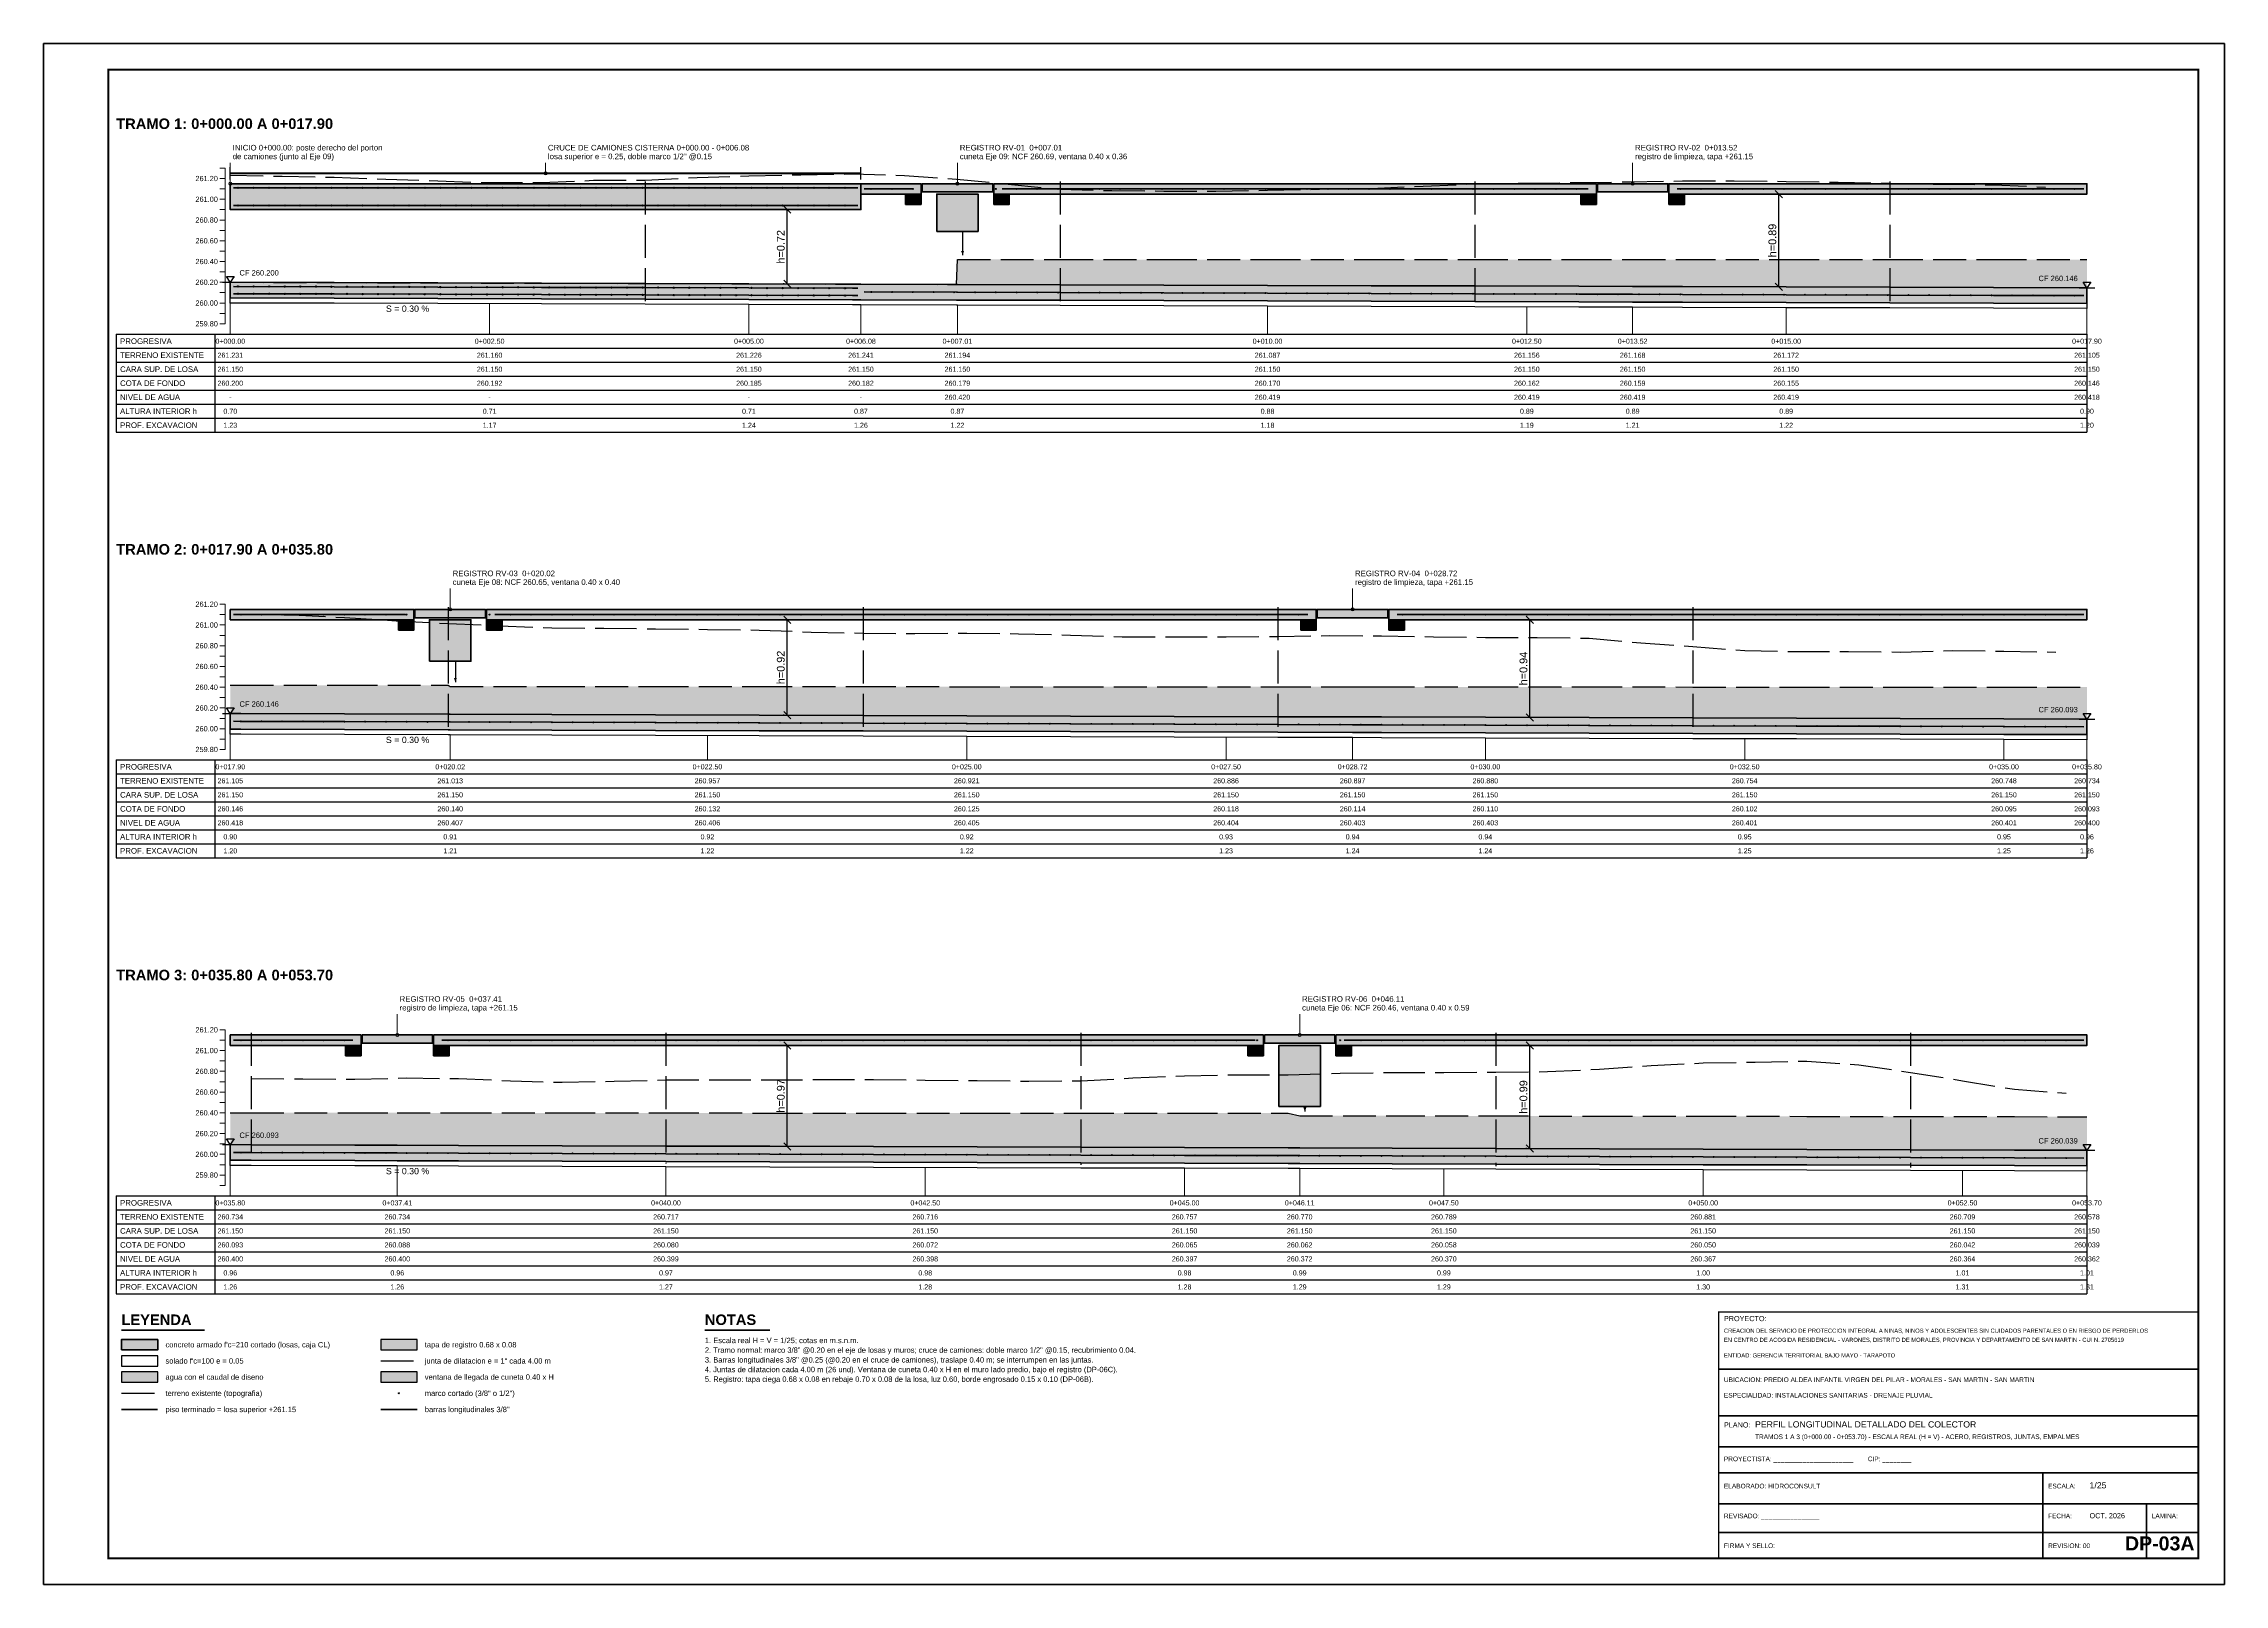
# Model space of a CAD drawing. Header units: metres. Extents: x 349122 to 349453, y 9281252 to 9281971.
# Drawn here: x 349407 to 349428.03, y 9281851.79 to 9281866.64 of the extents above; entities that cross this region are included whole.
import ezdxf
from ezdxf.enums import TextEntityAlignment as Align

# ---------------------------------------------------------------- set-up
doc = ezdxf.new("R2010")
doc.units = ezdxf.units.M
doc.header["$LTSCALE"] = 0.25
doc.linetypes.add('DASHED', pattern=[1.524, 1.27, -0.254])
for name, color, linetype, lineweight in [('ACERO-LONG', 5, 'CONTINUOUS', 35), ('AGUA', 150, 'DASHED', 25), ('CONCRETO', 250, 'CONTINUOUS', 50), ('COTAS', 94, 'CONTINUOUS', 18), ('CUNETA', 3, 'CONTINUOUS', 35), ('GRILLA', 9, 'CONTINUOUS', 13), ('LLAMADAS', 30, 'CONTINUOUS', 18), ('MARCO', 7, 'CONTINUOUS', 50), ('MARCO-METALICO', 32, 'CONTINUOUS', 40), ('REGISTRO', 32, 'CONTINUOUS', 35), ('ROTULO', 7, 'CONTINUOUS', 35), ('TERRENO', 7, 'CONTINUOUS', 30), ('TITULOS', 160, 'CONTINUOUS', 35)]:
    doc.layers.add(name, color=color, linetype=linetype, lineweight=lineweight)
for name, color, linetype in [('ACERO-PUNTOS', 5, 'CONTINUOUS'), ('CRUCE-VEHICULAR', 30, 'CONTINUOUS'), ('FLUJO', 150, 'CONTINUOUS'), ('GUITARRA', 8, 'CONTINUOUS'), ('JUNTAS', 8, 'DASHED'), ('LEYENDA', 7, 'CONTINUOUS'), ('NIVELES', 7, 'CONTINUOUS'), ('ROTULO-TEXTO', 7, 'CONTINUOUS'), ('SOLADO', 8, 'CONTINUOUS'), ('TERRENO-EXISTENTE', 8, 'DASHED'), ('TEXTOS', 7, 'CONTINUOUS'), ('TEXTOS-NOTAS', 7, 'CONTINUOUS')]:
    doc.layers.add(name, color=color, linetype=linetype)
for name, color, linetype, true_color in [('AGUA-RELLENO', 150, 'CONTINUOUS', 0xcde4f6), ('CONCRETO-ACHURADO', 8, 'CONTINUOUS', 0xe2e2e2), ('ISO-CUNETA', 94, 'CONTINUOUS', 0xa8d6a8), ('ISO-TAPA', 255, 'CONTINUOUS', 0xf8f4e6)]:
    doc.layers.add(name, color=color, linetype=linetype, true_color=true_color)
doc.styles.get("Standard").update_dxf_attribs({"font": 'arial.ttf'})
doc.styles.add('TITULOS', font='arialbd.ttf')
doc.dimstyles.new('COT-25', dxfattribs={"dimscale": 0.025, "dimtxt": 3, "dimasz": 2.2, "dimexe": 1.6, "dimexo": 1.2, "dimgap": 1, "dimtad": 1, "dimzin": 0, "dimdsep": 46, "dimtxsty": 'Standard', "dimtsz": 1.4, "dimcen": 2.5, "dimclrd": 256, "dimclre": 256, "dimclrt": 7, "dimazin": 3, "dimtfac": 1, "dimtmove": 0, "dimatfit": 3})

# ---------------------------------------------------------------- blocks, each defined once
blk = doc.blocks.new('ACERO-12')
at = {"layer": 'ACERO-PUNTOS'}
h = blk.add_hatch(color=5, dxfattribs=at)
h.dxf.hatch_style = 1
h.paths.add_polyline_path([(-0.00635, 0, 1), (0.00635, 0, 1)])
at = {"layer": 'ACERO-PUNTOS', "color": 5}
blk.add_circle((0, 0), 0.00635, dxfattribs=at)
blk = doc.blocks.new('ACERO-38')
at = {"layer": 'ACERO-PUNTOS'}
h = blk.add_hatch(color=5, dxfattribs=at)
h.dxf.hatch_style = 1
h.paths.add_polyline_path([(-0.00475, 0, 1), (0.00475, 0, 1)])
at = {"layer": 'ACERO-PUNTOS', "color": 5}
blk.add_circle((0, 0), 0.00475, dxfattribs=at)
blk = doc.blocks.new('SIMB-NIVEL')
at = {"layer": 'NIVELES'}
blk.add_line((-3, 0), (3, 0), dxfattribs=at)
blk.add_lwpolyline([(0, 0), (-1.5, 2.2), (1.5, 2.2)], close=True, dxfattribs=at)

msp = doc.modelspace()

# ---------------------------------------------------------------- hatches: boundary and pattern name
at = {"layer": 'AGUA-RELLENO', "true_color": 0xcde4f6}
h = msp.add_hatch(color=7, dxfattribs=at)
h.dxf.hatch_style = 1
h.paths.add_polyline_path([(349408.8, 9281864.34), (349409.8, 9281864.337), (349410.8, 9281864.334), (349411.8, 9281864.331), (349412.8, 9281864.328), (349413.8, 9281864.325), (349414.8, 9281864.322), (349414.88, 9281864.322), (349415.8, 9281864.319), (349415.81, 9281864.56), (349416.8, 9281864.559), (349417.8, 9281864.559), (349418.8, 9281864.559), (349419.8, 9281864.559), (349420.8, 9281864.559), (349421.8, 9281864.559), (349422.32, 9281864.559), (349422.8, 9281864.559), (349423.8, 9281864.559), (349424.8, 9281864.559), (349425.8, 9281864.558), (349426.7, 9281864.558), (349426.7, 9281864.286), (349425.8, 9281864.289), (349424.8, 9281864.292), (349423.8, 9281864.295), (349422.8, 9281864.298), (349422.32, 9281864.299), (349421.8, 9281864.301), (349420.8, 9281864.304), (349419.8, 9281864.307), (349418.8, 9281864.31), (349417.8, 9281864.313), (349416.8, 9281864.316), (349415.81, 9281864.319), (349415.8, 9281864.319), (349414.88, 9281864.322), (349414.8, 9281864.322), (349413.8, 9281864.325), (349412.8, 9281864.328), (349411.8, 9281864.331), (349410.8, 9281864.334), (349409.8, 9281864.337), (349408.8, 9281864.34)])
h = msp.add_hatch(color=7, dxfattribs=at)
h.dxf.hatch_style = 1
h.paths.add_polyline_path([(349408.8, 9281860.456), (349408.9, 9281860.456), (349409.9, 9281860.456), (349410.9, 9281860.456), (349410.92, 9281860.445), (349411.9, 9281860.444), (349412.9, 9281860.444), (349413.9, 9281860.443), (349414.9, 9281860.443), (349415.9, 9281860.442), (349416.9, 9281860.442), (349417.9, 9281860.441), (349418.9, 9281860.441), (349419.62, 9281860.441), (349419.9, 9281860.44), (349420.9, 9281860.44), (349421.9, 9281860.44), (349422.9, 9281860.439), (349423.9, 9281860.439), (349424.9, 9281860.438), (349425.9, 9281860.438), (349426.7, 9281860.438), (349426.7, 9281860.13), (349425.9, 9281860.132), (349424.9, 9281860.135), (349423.9, 9281860.138), (349422.9, 9281860.141), (349421.9, 9281860.144), (349420.9, 9281860.147), (349419.9, 9281860.15), (349419.62, 9281860.151), (349418.9, 9281860.153), (349417.9, 9281860.156), (349416.9, 9281860.159), (349415.9, 9281860.162), (349414.9, 9281860.165), (349413.9, 9281860.168), (349412.9, 9281860.171), (349411.9, 9281860.174), (349410.92, 9281860.177), (349410.9, 9281860.177), (349409.9, 9281860.18), (349408.9, 9281860.183), (349408.8, 9281860.184)])
h = msp.add_hatch(color=7, dxfattribs=at)
h.dxf.hatch_style = 1
h.paths.add_polyline_path([(349408.8, 9281856.335), (349409, 9281856.335), (349410, 9281856.335), (349410.41, 9281856.335), (349411, 9281856.334), (349412, 9281856.334), (349413, 9281856.334), (349414, 9281856.333), (349415, 9281856.333), (349416, 9281856.333), (349417, 9281856.332), (349418, 9281856.332), (349419, 9281856.332), (349419.11, 9281856.307), (349420, 9281856.306), (349421, 9281856.305), (349422, 9281856.303), (349423, 9281856.302), (349424, 9281856.301), (349425, 9281856.299), (349426, 9281856.298), (349426.7, 9281856.297), (349426.7, 9281855.974), (349426, 9281855.976), (349425, 9281855.979), (349424, 9281855.982), (349423, 9281855.985), (349422, 9281855.988), (349421, 9281855.991), (349420, 9281855.994), (349419.11, 9281855.997), (349419, 9281855.997), (349418, 9281856), (349417, 9281856.003), (349416, 9281856.006), (349415, 9281856.009), (349414, 9281856.012), (349413, 9281856.015), (349412, 9281856.018), (349411, 9281856.021), (349410.41, 9281856.023), (349410, 9281856.024), (349409, 9281856.027), (349408.8, 9281856.028)])
h = msp.add_hatch(color=7, dxfattribs=at)
h.dxf.hatch_style = 1
h.paths.add_polyline_path([(349407.75, 9281853.738), (349408.1, 9281853.738), (349408.1, 9281853.838), (349407.75, 9281853.838)])
at = {"layer": 'CONCRETO-ACHURADO', "true_color": 0xe2e2e2}
h = msp.add_hatch(color=7, dxfattribs=at)
h.dxf.hatch_style = 1
h.paths.add_polyline_path([(349408.8, 9281865.29), (349414.88, 9281865.29), (349414.88, 9281865.04), (349408.8, 9281865.04)])
h = msp.add_hatch(color=7, dxfattribs=at)
h.dxf.hatch_style = 1
h.paths.add_polyline_path([(349414.88, 9281865.29), (349415.46, 9281865.29), (349415.46, 9281865.19), (349414.88, 9281865.19)])
h = msp.add_hatch(color=7, dxfattribs=at)
h.dxf.hatch_style = 1
h.paths.add_polyline_path([(349415.31, 9281865.09), (349415.46, 9281865.09), (349415.46, 9281865.19), (349415.31, 9281865.19)])
h = msp.add_hatch(color=7, dxfattribs=at)
h.dxf.hatch_style = 1
h.paths.add_polyline_path([(349416.16, 9281865.29), (349421.97, 9281865.29), (349421.97, 9281865.19), (349416.16, 9281865.19)])
h = msp.add_hatch(color=7, dxfattribs=at)
h.dxf.hatch_style = 1
h.paths.add_polyline_path([(349416.16, 9281865.09), (349416.31, 9281865.09), (349416.31, 9281865.19), (349416.16, 9281865.19)])
h = msp.add_hatch(color=7, dxfattribs=at)
h.dxf.hatch_style = 1
h.paths.add_polyline_path([(349421.82, 9281865.09), (349421.97, 9281865.09), (349421.97, 9281865.19), (349421.82, 9281865.19)])
h = msp.add_hatch(color=7, dxfattribs=at)
h.dxf.hatch_style = 1
h.paths.add_polyline_path([(349422.67, 9281865.29), (349426.7, 9281865.29), (349426.7, 9281865.19), (349422.67, 9281865.19)])
h = msp.add_hatch(color=7, dxfattribs=at)
h.dxf.hatch_style = 1
h.paths.add_polyline_path([(349422.67, 9281865.09), (349422.82, 9281865.09), (349422.82, 9281865.19), (349422.67, 9281865.19)])
h = msp.add_hatch(color=7, dxfattribs=at)
h.dxf.hatch_style = 1
h.paths.add_polyline_path([(349408.8, 9281864.34), (349409.8, 9281864.337), (349410.8, 9281864.334), (349411.8, 9281864.331), (349412.8, 9281864.328), (349413.8, 9281864.325), (349414.8, 9281864.322), (349414.88, 9281864.322), (349415.8, 9281864.319), (349415.81, 9281864.319), (349416.8, 9281864.316), (349417.8, 9281864.313), (349418.8, 9281864.31), (349419.8, 9281864.307), (349420.8, 9281864.304), (349421.8, 9281864.301), (349422.32, 9281864.299), (349422.8, 9281864.298), (349423.8, 9281864.295), (349424.8, 9281864.292), (349425.8, 9281864.289), (349426.7, 9281864.286), (349426.7, 9281864.136), (349425.8, 9281864.139), (349424.8, 9281864.142), (349423.8, 9281864.145), (349422.8, 9281864.148), (349422.32, 9281864.149), (349421.8, 9281864.151), (349420.8, 9281864.154), (349419.8, 9281864.157), (349418.8, 9281864.16), (349417.8, 9281864.163), (349416.8, 9281864.166), (349415.81, 9281864.169), (349415.8, 9281864.169), (349414.88, 9281864.172), (349414.8, 9281864.172), (349413.8, 9281864.175), (349412.8, 9281864.178), (349411.8, 9281864.181), (349410.8, 9281864.184), (349409.8, 9281864.187), (349408.8, 9281864.19)])
h = msp.add_hatch(color=7, dxfattribs=at)
h.dxf.hatch_style = 1
h.paths.add_polyline_path([(349408.8, 9281861.187), (349410.57, 9281861.187), (349410.57, 9281861.087), (349408.8, 9281861.087)])
h = msp.add_hatch(color=7, dxfattribs=at)
h.dxf.hatch_style = 1
h.paths.add_polyline_path([(349411.27, 9281861.187), (349419.27, 9281861.187), (349419.27, 9281861.087), (349411.27, 9281861.087)])
h = msp.add_hatch(color=7, dxfattribs=at)
h.dxf.hatch_style = 1
h.paths.add_polyline_path([(349419.97, 9281861.187), (349426.7, 9281861.187), (349426.7, 9281861.087), (349419.97, 9281861.087)])
h = msp.add_hatch(color=7, dxfattribs=at)
h.dxf.hatch_style = 1
h.paths.add_polyline_path([(349410.42, 9281860.987), (349410.57, 9281860.987), (349410.57, 9281861.087), (349410.42, 9281861.087)])
h = msp.add_hatch(color=7, dxfattribs=at)
h.dxf.hatch_style = 1
h.paths.add_polyline_path([(349411.27, 9281860.987), (349411.42, 9281860.987), (349411.42, 9281861.087), (349411.27, 9281861.087)])
h = msp.add_hatch(color=7, dxfattribs=at)
h.dxf.hatch_style = 1
h.paths.add_polyline_path([(349419.12, 9281860.987), (349419.27, 9281860.987), (349419.27, 9281861.087), (349419.12, 9281861.087)])
h = msp.add_hatch(color=7, dxfattribs=at)
h.dxf.hatch_style = 1
h.paths.add_polyline_path([(349419.97, 9281860.987), (349420.12, 9281860.987), (349420.12, 9281861.087), (349419.97, 9281861.087)])
h = msp.add_hatch(color=7, dxfattribs=at)
h.dxf.hatch_style = 1
h.paths.add_polyline_path([(349408.8, 9281860.184), (349408.9, 9281860.183), (349409.9, 9281860.18), (349410.9, 9281860.177), (349410.92, 9281860.177), (349411.9, 9281860.174), (349412.9, 9281860.171), (349413.9, 9281860.168), (349414.9, 9281860.165), (349415.9, 9281860.162), (349416.9, 9281860.159), (349417.9, 9281860.156), (349418.9, 9281860.153), (349419.62, 9281860.151), (349419.9, 9281860.15), (349420.9, 9281860.147), (349421.9, 9281860.144), (349422.9, 9281860.141), (349423.9, 9281860.138), (349424.9, 9281860.135), (349425.9, 9281860.132), (349426.7, 9281860.13), (349426.7, 9281859.98), (349425.9, 9281859.982), (349424.9, 9281859.985), (349423.9, 9281859.988), (349422.9, 9281859.991), (349421.9, 9281859.994), (349420.9, 9281859.997), (349419.9, 9281860), (349419.62, 9281860.001), (349418.9, 9281860.003), (349417.9, 9281860.006), (349416.9, 9281860.009), (349415.9, 9281860.012), (349414.9, 9281860.015), (349413.9, 9281860.018), (349412.9, 9281860.021), (349411.9, 9281860.024), (349410.92, 9281860.027), (349410.9, 9281860.027), (349409.9, 9281860.03), (349408.9, 9281860.033), (349408.8, 9281860.034)])
h = msp.add_hatch(color=7, dxfattribs=at)
h.dxf.hatch_style = 1
h.paths.add_polyline_path([(349408.8, 9281857.085), (349410.06, 9281857.085), (349410.06, 9281856.985), (349408.8, 9281856.985)])
h = msp.add_hatch(color=7, dxfattribs=at)
h.dxf.hatch_style = 1
h.paths.add_polyline_path([(349409.91, 9281856.885), (349410.06, 9281856.885), (349410.06, 9281856.985), (349409.91, 9281856.985)])
h = msp.add_hatch(color=7, dxfattribs=at)
h.dxf.hatch_style = 1
h.paths.add_polyline_path([(349410.76, 9281857.085), (349418.76, 9281857.085), (349418.76, 9281856.985), (349410.76, 9281856.985)])
h = msp.add_hatch(color=7, dxfattribs=at)
h.dxf.hatch_style = 1
h.paths.add_polyline_path([(349410.76, 9281856.885), (349410.91, 9281856.885), (349410.91, 9281856.985), (349410.76, 9281856.985)])
h = msp.add_hatch(color=7, dxfattribs=at)
h.dxf.hatch_style = 1
h.paths.add_polyline_path([(349418.61, 9281856.885), (349418.76, 9281856.885), (349418.76, 9281856.985), (349418.61, 9281856.985)])
h = msp.add_hatch(color=7, dxfattribs=at)
h.dxf.hatch_style = 1
h.paths.add_polyline_path([(349419.46, 9281857.085), (349426.7, 9281857.085), (349426.7, 9281856.985), (349419.46, 9281856.985)])
h = msp.add_hatch(color=7, dxfattribs=at)
h.dxf.hatch_style = 1
h.paths.add_polyline_path([(349419.46, 9281856.885), (349419.61, 9281856.885), (349419.61, 9281856.985), (349419.46, 9281856.985)])
h = msp.add_hatch(color=7, dxfattribs=at)
h.dxf.hatch_style = 1
h.paths.add_polyline_path([(349408.8, 9281856.028), (349409, 9281856.027), (349410, 9281856.024), (349410.41, 9281856.023), (349411, 9281856.021), (349412, 9281856.018), (349413, 9281856.015), (349414, 9281856.012), (349415, 9281856.009), (349416, 9281856.006), (349417, 9281856.003), (349418, 9281856), (349419, 9281855.997), (349419.11, 9281855.997), (349420, 9281855.994), (349421, 9281855.991), (349422, 9281855.988), (349423, 9281855.985), (349424, 9281855.982), (349425, 9281855.979), (349426, 9281855.976), (349426.7, 9281855.974), (349426.7, 9281855.824), (349426, 9281855.826), (349425, 9281855.829), (349424, 9281855.832), (349423, 9281855.835), (349422, 9281855.838), (349421, 9281855.841), (349420, 9281855.844), (349419.11, 9281855.847), (349419, 9281855.847), (349418, 9281855.85), (349417, 9281855.853), (349416, 9281855.856), (349415, 9281855.859), (349414, 9281855.862), (349413, 9281855.865), (349412, 9281855.868), (349411, 9281855.871), (349410.41, 9281855.873), (349410, 9281855.874), (349409, 9281855.877), (349408.8, 9281855.878)])
h = msp.add_hatch(color=7, dxfattribs=at)
h.dxf.hatch_style = 1
h.paths.add_polyline_path([(349407.75, 9281854.05), (349408.1, 9281854.05), (349408.1, 9281854.15), (349407.75, 9281854.15)])
at = {"layer": 'ISO-CUNETA', "true_color": 0xa8d6a8}
h = msp.add_hatch(color=7, dxfattribs=at)
h.dxf.hatch_style = 1
h.paths.add_polyline_path([(349415.61, 9281864.83), (349416.01, 9281864.83), (349416.01, 9281865.19), (349415.61, 9281865.19)])
h = msp.add_hatch(color=7, dxfattribs=at)
h.dxf.hatch_style = 1
h.paths.add_polyline_path([(349410.72, 9281860.687), (349411.12, 9281860.687), (349411.12, 9281861.087), (349410.72, 9281861.087)])
h = msp.add_hatch(color=7, dxfattribs=at)
h.dxf.hatch_style = 1
h.paths.add_polyline_path([(349418.91, 9281856.396), (349419.31, 9281856.396), (349419.31, 9281856.985), (349418.91, 9281856.985)])
h = msp.add_hatch(color=7, dxfattribs=at)
h.dxf.hatch_style = 1
h.paths.add_polyline_path([(349410.25, 9281853.738), (349410.6, 9281853.738), (349410.6, 9281853.838), (349410.25, 9281853.838)])
at = {"layer": 'ISO-TAPA', "true_color": 0xf8f4e6}
h = msp.add_hatch(color=7, dxfattribs=at)
h.dxf.hatch_style = 1
h.paths.add_polyline_path([(349415.47, 9281865.29), (349416.15, 9281865.29), (349416.15, 9281865.21), (349415.47, 9281865.21)])
h = msp.add_hatch(color=7, dxfattribs=at)
h.dxf.hatch_style = 1
h.paths.add_polyline_path([(349421.98, 9281865.29), (349422.66, 9281865.29), (349422.66, 9281865.21), (349421.98, 9281865.21)])
h = msp.add_hatch(color=7, dxfattribs=at)
h.dxf.hatch_style = 1
h.paths.add_polyline_path([(349410.58, 9281861.187), (349411.26, 9281861.187), (349411.26, 9281861.107), (349410.58, 9281861.107)])
h = msp.add_hatch(color=7, dxfattribs=at)
h.dxf.hatch_style = 1
h.paths.add_polyline_path([(349419.28, 9281861.187), (349419.96, 9281861.187), (349419.96, 9281861.107), (349419.28, 9281861.107)])
h = msp.add_hatch(color=7, dxfattribs=at)
h.dxf.hatch_style = 1
h.paths.add_polyline_path([(349410.07, 9281857.085), (349410.75, 9281857.085), (349410.75, 9281857.005), (349410.07, 9281857.005)])
h = msp.add_hatch(color=7, dxfattribs=at)
h.dxf.hatch_style = 1
h.paths.add_polyline_path([(349418.77, 9281857.085), (349419.45, 9281857.085), (349419.45, 9281857.005), (349418.77, 9281857.005)])
h = msp.add_hatch(color=7, dxfattribs=at)
h.dxf.hatch_style = 1
h.paths.add_polyline_path([(349410.25, 9281854.05), (349410.6, 9281854.05), (349410.6, 9281854.15), (349410.25, 9281854.15)])

# ---------------------------------------------------------------- linework, layer by layer
at = {"layer": 'ACERO-LONG'}
for p, q in [((349408.83, 9281865.25), (349414.85, 9281865.25)), ((349414.91, 9281865.24), (349415.38, 9281865.24)), ((349416.24, 9281865.24), (349421.89, 9281865.24)), ((349422.75, 9281865.24), (349426.67, 9281865.24)), ((349408.83, 9281865.08), (349414.85, 9281865.08)), ((349408.83, 9281861.137), (349410.49, 9281861.137)), ((349411.35, 9281861.137), (349419.19, 9281861.137)), ((349420.05, 9281861.137), (349426.67, 9281861.137)), ((349408.83, 9281857.035), (349409.98, 9281857.035)), ((349410.84, 9281857.035), (349418.68, 9281857.035)), ((349419.54, 9281857.035), (349426.67, 9281857.035)), ((349410.25, 9281853.476), (349410.6, 9281853.476))]:
    msp.add_line(p, q, dxfattribs=at)
for points in [[(349408.83, 9281864.3), (349409.8, 9281864.297), (349410.8, 9281864.294), (349411.8, 9281864.291), (349412.8, 9281864.288), (349413.8, 9281864.285), (349414.8, 9281864.282), (349414.85, 9281864.282)], [(349408.83, 9281864.23), (349409.8, 9281864.227), (349410.8, 9281864.224), (349411.8, 9281864.221), (349412.8, 9281864.218), (349413.8, 9281864.215), (349414.8, 9281864.212), (349414.85, 9281864.212)], [(349414.91, 9281864.247), (349415.8, 9281864.244), (349415.81, 9281864.244), (349416.8, 9281864.241), (349417.8, 9281864.238), (349418.8, 9281864.235), (349419.8, 9281864.232), (349420.8, 9281864.229), (349421.8, 9281864.226), (349422.32, 9281864.224), (349422.8, 9281864.223), (349423.8, 9281864.22), (349424.8, 9281864.217), (349425.8, 9281864.214), (349426.67, 9281864.211)], [(349408.83, 9281860.109), (349408.9, 9281860.108), (349409.9, 9281860.105), (349410.9, 9281860.102), (349410.92, 9281860.102), (349411.9, 9281860.099), (349412.9, 9281860.096), (349413.9, 9281860.093), (349414.9, 9281860.09), (349415.9, 9281860.087), (349416.9, 9281860.084), (349417.9, 9281860.081), (349418.9, 9281860.078), (349419.62, 9281860.076), (349419.9, 9281860.075), (349420.9, 9281860.072), (349421.9, 9281860.069), (349422.9, 9281860.066), (349423.9, 9281860.063), (349424.9, 9281860.06), (349425.9, 9281860.057), (349426.67, 9281860.055)], [(349408.83, 9281855.953), (349409, 9281855.952), (349410, 9281855.949), (349410.41, 9281855.948), (349411, 9281855.946), (349412, 9281855.943), (349413, 9281855.94), (349414, 9281855.937), (349415, 9281855.934), (349416, 9281855.931), (349417, 9281855.928), (349418, 9281855.925), (349419, 9281855.922), (349419.11, 9281855.922), (349420, 9281855.919), (349421, 9281855.916), (349422, 9281855.913), (349423, 9281855.91), (349424, 9281855.907), (349425, 9281855.904), (349426, 9281855.901), (349426.67, 9281855.899)]]:
    msp.add_lwpolyline(points, dxfattribs=at)
at = {"layer": 'AGUA'}
for points in [[(349408.8, 9281864.34), (349409.8, 9281864.337), (349410.8, 9281864.334), (349411.8, 9281864.331), (349412.8, 9281864.328), (349413.8, 9281864.325), (349414.8, 9281864.322), (349414.88, 9281864.322), (349415.8, 9281864.319), (349415.81, 9281864.56), (349416.8, 9281864.559), (349417.8, 9281864.559), (349418.8, 9281864.559), (349419.8, 9281864.559), (349420.8, 9281864.559), (349421.8, 9281864.559), (349422.32, 9281864.559), (349422.8, 9281864.559), (349423.8, 9281864.559), (349424.8, 9281864.559), (349425.8, 9281864.558), (349426.7, 9281864.558)], [(349408.8, 9281860.456), (349408.9, 9281860.456), (349409.9, 9281860.456), (349410.9, 9281860.456), (349410.92, 9281860.445), (349411.9, 9281860.444), (349412.9, 9281860.444), (349413.9, 9281860.443), (349414.9, 9281860.443), (349415.9, 9281860.442), (349416.9, 9281860.442), (349417.9, 9281860.441), (349418.9, 9281860.441), (349419.62, 9281860.441), (349419.9, 9281860.44), (349420.9, 9281860.44), (349421.9, 9281860.44), (349422.9, 9281860.439), (349423.9, 9281860.439), (349424.9, 9281860.438), (349425.9, 9281860.438), (349426.7, 9281860.438)], [(349408.8, 9281856.335), (349409, 9281856.335), (349410, 9281856.335), (349410.41, 9281856.335), (349411, 9281856.334), (349412, 9281856.334), (349413, 9281856.334), (349414, 9281856.333), (349415, 9281856.333), (349416, 9281856.333), (349417, 9281856.332), (349418, 9281856.332), (349419, 9281856.332), (349419.11, 9281856.307), (349420, 9281856.306), (349421, 9281856.305), (349422, 9281856.303), (349423, 9281856.302), (349424, 9281856.301), (349425, 9281856.299), (349426, 9281856.298), (349426.7, 9281856.297)]]:
    msp.add_lwpolyline(points, dxfattribs=at)
at = {"layer": 'AGUA-RELLENO'}
msp.add_lwpolyline([(349407.75, 9281853.738), (349408.1, 9281853.738), (349408.1, 9281853.838), (349407.75, 9281853.838)], close=True, dxfattribs=at)
at = {"layer": 'CONCRETO'}
for points in [[(349408.8, 9281865.29), (349414.88, 9281865.29), (349414.88, 9281865.04), (349408.8, 9281865.04)], [(349414.88, 9281865.29), (349415.46, 9281865.29), (349415.46, 9281865.19), (349414.88, 9281865.19)], [(349415.31, 9281865.09), (349415.46, 9281865.09), (349415.46, 9281865.19), (349415.31, 9281865.19)], [(349416.16, 9281865.29), (349421.97, 9281865.29), (349421.97, 9281865.19), (349416.16, 9281865.19)], [(349416.16, 9281865.09), (349416.31, 9281865.09), (349416.31, 9281865.19), (349416.16, 9281865.19)], [(349421.82, 9281865.09), (349421.97, 9281865.09), (349421.97, 9281865.19), (349421.82, 9281865.19)], [(349422.67, 9281865.29), (349426.7, 9281865.29), (349426.7, 9281865.19), (349422.67, 9281865.19)], [(349422.67, 9281865.09), (349422.82, 9281865.09), (349422.82, 9281865.19), (349422.67, 9281865.19)], [(349408.8, 9281864.34), (349409.8, 9281864.337), (349410.8, 9281864.334), (349411.8, 9281864.331), (349412.8, 9281864.328), (349413.8, 9281864.325), (349414.8, 9281864.322), (349414.88, 9281864.322), (349415.8, 9281864.319), (349415.81, 9281864.319), (349416.8, 9281864.316), (349417.8, 9281864.313), (349418.8, 9281864.31), (349419.8, 9281864.307), (349420.8, 9281864.304), (349421.8, 9281864.301), (349422.32, 9281864.299), (349422.8, 9281864.298), (349423.8, 9281864.295), (349424.8, 9281864.292), (349425.8, 9281864.289), (349426.7, 9281864.286), (349426.7, 9281864.136), (349425.8, 9281864.139), (349424.8, 9281864.142), (349423.8, 9281864.145), (349422.8, 9281864.148), (349422.32, 9281864.149), (349421.8, 9281864.151), (349420.8, 9281864.154), (349419.8, 9281864.157), (349418.8, 9281864.16), (349417.8, 9281864.163), (349416.8, 9281864.166), (349415.81, 9281864.169), (349415.8, 9281864.169), (349414.88, 9281864.172), (349414.8, 9281864.172), (349413.8, 9281864.175), (349412.8, 9281864.178), (349411.8, 9281864.181), (349410.8, 9281864.184), (349409.8, 9281864.187), (349408.8, 9281864.19)], [(349408.8, 9281861.187), (349410.57, 9281861.187), (349410.57, 9281861.087), (349408.8, 9281861.087)], [(349411.27, 9281861.187), (349419.27, 9281861.187), (349419.27, 9281861.087), (349411.27, 9281861.087)], [(349419.97, 9281861.187), (349426.7, 9281861.187), (349426.7, 9281861.087), (349419.97, 9281861.087)], [(349410.42, 9281860.987), (349410.57, 9281860.987), (349410.57, 9281861.087), (349410.42, 9281861.087)], [(349411.27, 9281860.987), (349411.42, 9281860.987), (349411.42, 9281861.087), (349411.27, 9281861.087)], [(349419.12, 9281860.987), (349419.27, 9281860.987), (349419.27, 9281861.087), (349419.12, 9281861.087)], [(349419.97, 9281860.987), (349420.12, 9281860.987), (349420.12, 9281861.087), (349419.97, 9281861.087)], [(349408.8, 9281860.184), (349408.9, 9281860.183), (349409.9, 9281860.18), (349410.9, 9281860.177), (349410.92, 9281860.177), (349411.9, 9281860.174), (349412.9, 9281860.171), (349413.9, 9281860.168), (349414.9, 9281860.165), (349415.9, 9281860.162), (349416.9, 9281860.159), (349417.9, 9281860.156), (349418.9, 9281860.153), (349419.62, 9281860.151), (349419.9, 9281860.15), (349420.9, 9281860.147), (349421.9, 9281860.144), (349422.9, 9281860.141), (349423.9, 9281860.138), (349424.9, 9281860.135), (349425.9, 9281860.132), (349426.7, 9281860.13), (349426.7, 9281859.98), (349425.9, 9281859.982), (349424.9, 9281859.985), (349423.9, 9281859.988), (349422.9, 9281859.991), (349421.9, 9281859.994), (349420.9, 9281859.997), (349419.9, 9281860), (349419.62, 9281860.001), (349418.9, 9281860.003), (349417.9, 9281860.006), (349416.9, 9281860.009), (349415.9, 9281860.012), (349414.9, 9281860.015), (349413.9, 9281860.018), (349412.9, 9281860.021), (349411.9, 9281860.024), (349410.92, 9281860.027), (349410.9, 9281860.027), (349409.9, 9281860.03), (349408.9, 9281860.033), (349408.8, 9281860.034)], [(349408.8, 9281857.085), (349410.06, 9281857.085), (349410.06, 9281856.985), (349408.8, 9281856.985)], [(349409.91, 9281856.885), (349410.06, 9281856.885), (349410.06, 9281856.985), (349409.91, 9281856.985)], [(349410.76, 9281857.085), (349418.76, 9281857.085), (349418.76, 9281856.985), (349410.76, 9281856.985)], [(349410.76, 9281856.885), (349410.91, 9281856.885), (349410.91, 9281856.985), (349410.76, 9281856.985)], [(349418.61, 9281856.885), (349418.76, 9281856.885), (349418.76, 9281856.985), (349418.61, 9281856.985)], [(349419.46, 9281857.085), (349426.7, 9281857.085), (349426.7, 9281856.985), (349419.46, 9281856.985)], [(349419.46, 9281856.885), (349419.61, 9281856.885), (349419.61, 9281856.985), (349419.46, 9281856.985)], [(349408.8, 9281856.028), (349409, 9281856.027), (349410, 9281856.024), (349410.41, 9281856.023), (349411, 9281856.021), (349412, 9281856.018), (349413, 9281856.015), (349414, 9281856.012), (349415, 9281856.009), (349416, 9281856.006), (349417, 9281856.003), (349418, 9281856), (349419, 9281855.997), (349419.11, 9281855.997), (349420, 9281855.994), (349421, 9281855.991), (349422, 9281855.988), (349423, 9281855.985), (349424, 9281855.982), (349425, 9281855.979), (349426, 9281855.976), (349426.7, 9281855.974), (349426.7, 9281855.824), (349426, 9281855.826), (349425, 9281855.829), (349424, 9281855.832), (349423, 9281855.835), (349422, 9281855.838), (349421, 9281855.841), (349420, 9281855.844), (349419.11, 9281855.847), (349419, 9281855.847), (349418, 9281855.85), (349417, 9281855.853), (349416, 9281855.856), (349415, 9281855.859), (349414, 9281855.862), (349413, 9281855.865), (349412, 9281855.868), (349411, 9281855.871), (349410.41, 9281855.873), (349410, 9281855.874), (349409, 9281855.877), (349408.8, 9281855.878)], [(349407.75, 9281854.05), (349408.1, 9281854.05), (349408.1, 9281854.15), (349407.75, 9281854.15)]]:
    msp.add_lwpolyline(points, close=True, dxfattribs=at)
at = {"layer": 'CRUCE-VEHICULAR'}
for p, q in [((349408.8, 9281865.33), (349408.8, 9281865.45)), ((349414.88, 9281865.33), (349414.88, 9281865.45))]:
    msp.add_line(p, q, dxfattribs=at)
at = {"layer": 'CRUCE-VEHICULAR', "const_width": 0.02}
msp.add_lwpolyline([(349408.8, 9281865.39), (349414.88, 9281865.39)], dxfattribs=at)
at = {"layer": 'CUNETA'}
for points in [[(349415.61, 9281864.83), (349416.01, 9281864.83), (349416.01, 9281865.19), (349415.61, 9281865.19)], [(349410.72, 9281860.687), (349411.12, 9281860.687), (349411.12, 9281861.087), (349410.72, 9281861.087)], [(349418.91, 9281856.396), (349419.31, 9281856.396), (349419.31, 9281856.985), (349418.91, 9281856.985)]]:
    msp.add_lwpolyline(points, close=True, dxfattribs=at)
at = {"layer": 'FLUJO'}
for p, q in [((349415.86, 9281864.82), (349415.86, 9281864.6)), ((349410.97, 9281860.677), (349410.97, 9281860.485)), ((349419.16, 9281856.386), (349419.16, 9281856.347))]:
    msp.add_line(p, q, dxfattribs=at)
for points in [[(349415.86, 9281864.6), (349415.874, 9281864.64), (349415.846, 9281864.64)], [(349410.97, 9281860.485), (349410.984, 9281860.525), (349410.956, 9281860.525)], [(349419.16, 9281856.347), (349419.174, 9281856.387), (349419.146, 9281856.387)]]:
    msp.add_solid(points, dxfattribs=at)
at = {"layer": 'GRILLA'}
for p, q in [((349408.7, 9281865.44), (349408.75, 9281865.44)), ((349408.7, 9281865.34), (349408.75, 9281865.34)), ((349408.75, 9281863.94), (349408.75, 9281865.44)), ((349408.7, 9281865.24), (349408.75, 9281865.24)), ((349408.7, 9281865.14), (349408.75, 9281865.14)), ((349408.7, 9281865.04), (349408.75, 9281865.04)), ((349408.7, 9281864.94), (349408.75, 9281864.94)), ((349408.7, 9281864.84), (349408.75, 9281864.84)), ((349408.7, 9281864.74), (349408.75, 9281864.74)), ((349408.7, 9281864.64), (349408.75, 9281864.64)), ((349408.7, 9281864.54), (349408.75, 9281864.54)), ((349408.7, 9281864.44), (349408.75, 9281864.44)), ((349408.7, 9281864.34), (349408.75, 9281864.34)), ((349408.7, 9281864.24), (349408.75, 9281864.24)), ((349408.7, 9281864.14), (349408.75, 9281864.14)), ((349408.8, 9281863.84), (349408.8, 9281864.14)), ((349411.3, 9281863.84), (349411.3, 9281864.133)), ((349413.8, 9281863.84), (349413.8, 9281864.125)), ((349414.88, 9281863.84), (349414.88, 9281864.122)), ((349415.81, 9281863.84), (349415.81, 9281864.119)), ((349418.8, 9281863.84), (349418.8, 9281864.11)), ((349421.3, 9281863.84), (349421.3, 9281864.102)), ((349422.32, 9281863.84), (349422.32, 9281864.099)), ((349423.8, 9281863.84), (349423.8, 9281864.095)), ((349426.7, 9281863.84), (349426.7, 9281864.086)), ((349408.7, 9281864.04), (349408.75, 9281864.04)), ((349408.7, 9281863.94), (349408.75, 9281863.94)), ((349408.7, 9281861.237), (349408.75, 9281861.237)), ((349408.7, 9281861.137), (349408.75, 9281861.137)), ((349408.75, 9281859.837), (349408.75, 9281861.237)), ((349408.7, 9281861.037), (349408.75, 9281861.037)), ((349408.7, 9281860.937), (349408.75, 9281860.937)), ((349408.7, 9281860.837), (349408.75, 9281860.837)), ((349408.7, 9281860.737), (349408.75, 9281860.737)), ((349408.7, 9281860.637), (349408.75, 9281860.637)), ((349408.7, 9281860.537), (349408.75, 9281860.537)), ((349408.7, 9281860.437), (349408.75, 9281860.437)), ((349408.7, 9281860.337), (349408.75, 9281860.337)), ((349408.7, 9281860.237), (349408.75, 9281860.237)), ((349408.7, 9281860.137), (349408.75, 9281860.137)), ((349408.7, 9281860.037), (349408.75, 9281860.037)), ((349408.7, 9281859.937), (349408.75, 9281859.937)), ((349408.8, 9281859.737), (349408.8, 9281859.984)), ((349410.92, 9281859.737), (349410.92, 9281859.977)), ((349413.4, 9281859.737), (349413.4, 9281859.97)), ((349415.9, 9281859.737), (349415.9, 9281859.962)), ((349418.4, 9281859.737), (349418.4, 9281859.955)), ((349419.62, 9281859.737), (349419.62, 9281859.951)), ((349420.9, 9281859.737), (349420.9, 9281859.947)), ((349423.4, 9281859.737), (349423.4, 9281859.94)), ((349425.9, 9281859.737), (349425.9, 9281859.932)), ((349426.7, 9281859.737), (349426.7, 9281859.93)), ((349408.7, 9281859.837), (349408.75, 9281859.837)), ((349408.7, 9281857.135), (349408.75, 9281857.135)), ((349408.75, 9281855.635), (349408.75, 9281857.135)), ((349408.7, 9281857.035), (349408.75, 9281857.035)), ((349408.7, 9281856.935), (349408.75, 9281856.935)), ((349408.7, 9281856.835), (349408.75, 9281856.835)), ((349408.7, 9281856.735), (349408.75, 9281856.735)), ((349408.7, 9281856.635), (349408.75, 9281856.635)), ((349408.7, 9281856.535), (349408.75, 9281856.535)), ((349408.7, 9281856.435), (349408.75, 9281856.435)), ((349408.7, 9281856.335), (349408.75, 9281856.335)), ((349408.7, 9281856.235), (349408.75, 9281856.235)), ((349408.7, 9281856.135), (349408.75, 9281856.135)), ((349408.7, 9281856.035), (349408.75, 9281856.035)), ((349408.7, 9281855.935), (349408.75, 9281855.935)), ((349408.7, 9281855.835), (349408.75, 9281855.835)), ((349408.7, 9281855.735), (349408.75, 9281855.735)), ((349408.8, 9281855.535), (349408.8, 9281855.828)), ((349410.41, 9281855.535), (349410.41, 9281855.823)), ((349413, 9281855.535), (349413, 9281855.815)), ((349415.5, 9281855.535), (349415.5, 9281855.807)), ((349418, 9281855.535), (349418, 9281855.8)), ((349419.11, 9281855.535), (349419.11, 9281855.797)), ((349420.5, 9281855.535), (349420.5, 9281855.793)), ((349423, 9281855.535), (349423, 9281855.785)), ((349425.5, 9281855.535), (349425.5, 9281855.777)), ((349426.7, 9281855.535), (349426.7, 9281855.774)), ((349408.7, 9281855.635), (349408.75, 9281855.635))]:
    msp.add_line(p, q, dxfattribs=at)
at = {"layer": 'GUITARRA'}
for p, q in [((349407.7, 9281863.84), (349426.7, 9281863.84)), ((349407.7, 9281863.84), (349407.7, 9281862.895)), ((349407.7, 9281863.705), (349426.7, 9281863.705)), ((349408.65, 9281863.84), (349408.65, 9281862.895)), ((349426.7, 9281863.84), (349426.7, 9281862.895)), ((349407.7, 9281863.57), (349426.7, 9281863.57)), ((349407.7, 9281863.435), (349426.7, 9281863.435)), ((349407.7, 9281863.3), (349426.7, 9281863.3)), ((349407.7, 9281863.165), (349426.7, 9281863.165)), ((349407.7, 9281863.03), (349426.7, 9281863.03)), ((349407.7, 9281862.895), (349426.7, 9281862.895)), ((349407.7, 9281859.737), (349426.7, 9281859.737)), ((349407.7, 9281859.737), (349407.7, 9281858.792)), ((349408.65, 9281859.737), (349408.65, 9281858.792)), ((349426.7, 9281859.737), (349426.7, 9281858.792)), ((349407.7, 9281859.602), (349426.7, 9281859.602)), ((349407.7, 9281859.467), (349426.7, 9281859.467)), ((349407.7, 9281859.332), (349426.7, 9281859.332)), ((349407.7, 9281859.197), (349426.7, 9281859.197)), ((349407.7, 9281859.062), (349426.7, 9281859.062)), ((349407.7, 9281858.927), (349426.7, 9281858.927)), ((349407.7, 9281858.792), (349426.7, 9281858.792)), ((349407.7, 9281855.535), (349426.7, 9281855.535)), ((349407.7, 9281855.535), (349407.7, 9281854.59)), ((349408.65, 9281855.535), (349408.65, 9281854.59)), ((349426.7, 9281855.535), (349426.7, 9281854.59)), ((349407.7, 9281855.4), (349426.7, 9281855.4)), ((349407.7, 9281855.265), (349426.7, 9281855.265)), ((349407.7, 9281855.13), (349426.7, 9281855.13)), ((349407.7, 9281854.995), (349426.7, 9281854.995)), ((349407.7, 9281854.86), (349426.7, 9281854.86)), ((349407.7, 9281854.725), (349426.7, 9281854.725)), ((349407.7, 9281854.59), (349426.7, 9281854.59))]:
    msp.add_line(p, q, dxfattribs=at)
at = {"layer": 'ISO-CUNETA'}
msp.add_lwpolyline([(349410.25, 9281853.738), (349410.6, 9281853.738), (349410.6, 9281853.838), (349410.25, 9281853.838)], close=True, dxfattribs=at)
at = {"layer": 'ISO-TAPA'}
msp.add_lwpolyline([(349410.25, 9281854.05), (349410.6, 9281854.05), (349410.6, 9281854.15), (349410.25, 9281854.15)], close=True, dxfattribs=at)
at = {"layer": 'JUNTAS'}
for p, q in [((349412.8, 9281865.31), (349412.8, 9281864.158)), ((349416.8, 9281865.31), (349416.8, 9281864.146)), ((349420.8, 9281865.31), (349420.8, 9281864.134)), ((349424.8, 9281865.31), (349424.8, 9281864.122)), ((349410.9, 9281861.207), (349410.9, 9281860.007)), ((349414.9, 9281861.207), (349414.9, 9281859.995)), ((349418.9, 9281861.207), (349418.9, 9281859.983)), ((349422.9, 9281861.207), (349422.9, 9281859.971)), ((349409, 9281857.105), (349409, 9281855.857)), ((349413, 9281857.105), (349413, 9281855.845)), ((349417, 9281857.105), (349417, 9281855.833)), ((349421, 9281857.105), (349421, 9281855.821)), ((349425, 9281857.105), (349425, 9281855.809)), ((349410.25, 9281853.944), (349410.6, 9281853.944))]:
    msp.add_line(p, q, dxfattribs=at)
at = {"layer": 'LLAMADAS'}
for p, q in [((349408.8, 9281865.29), (349408.8, 9281865.49)), ((349411.84, 9281865.39), (349411.84, 9281865.49)), ((349415.81, 9281865.29), (349415.81, 9281865.49)), ((349422.32, 9281865.29), (349422.32, 9281865.49)), ((349410.92, 9281861.187), (349410.92, 9281861.387)), ((349419.62, 9281861.187), (349419.62, 9281861.387)), ((349410.41, 9281857.085), (349410.41, 9281857.285)), ((349419.11, 9281857.085), (349419.11, 9281857.285))]:
    msp.add_line(p, q, dxfattribs=at)
for centre in [(349411.84, 9281865.39), (349408.8, 9281865.29), (349415.81, 9281865.29), (349422.32, 9281865.29), (349410.92, 9281861.187), (349419.62, 9281861.187), (349410.41, 9281857.085), (349419.11, 9281857.085)]:
    msp.add_circle(centre, 0.015, dxfattribs=at)
at = {"layer": 'MARCO'}
msp.add_lwpolyline([(349407, 9281851.79), (349428.025, 9281851.79), (349428.025, 9281866.64), (349407, 9281866.64)], close=True, dxfattribs=at)
at = {"layer": 'MARCO', "const_width": 0.02}
msp.add_lwpolyline([(349407.625, 9281852.04), (349427.775, 9281852.04), (349427.775, 9281866.39), (349407.625, 9281866.39)], close=True, dxfattribs=at)
at = {"layer": 'MARCO-METALICO'}
for p, q in [((349415.46, 9281865.19), (349415.46, 9281865.29)), ((349416.16, 9281865.19), (349416.16, 9281865.29)), ((349421.97, 9281865.19), (349421.97, 9281865.29)), ((349422.67, 9281865.19), (349422.67, 9281865.29)), ((349410.57, 9281861.087), (349410.57, 9281861.187)), ((349411.27, 9281861.087), (349411.27, 9281861.187)), ((349419.27, 9281861.087), (349419.27, 9281861.187)), ((349419.97, 9281861.087), (349419.97, 9281861.187)), ((349410.06, 9281856.985), (349410.06, 9281857.085)), ((349410.76, 9281856.985), (349410.76, 9281857.085)), ((349418.76, 9281856.985), (349418.76, 9281857.085)), ((349419.46, 9281856.985), (349419.46, 9281857.085))]:
    msp.add_line(p, q, dxfattribs=at)
at = {"layer": 'REGISTRO'}
for points in [[(349415.47, 9281865.29), (349416.15, 9281865.29), (349416.15, 9281865.21), (349415.47, 9281865.21)], [(349421.98, 9281865.29), (349422.66, 9281865.29), (349422.66, 9281865.21), (349421.98, 9281865.21)], [(349410.58, 9281861.187), (349411.26, 9281861.187), (349411.26, 9281861.107), (349410.58, 9281861.107)], [(349419.28, 9281861.187), (349419.96, 9281861.187), (349419.96, 9281861.107), (349419.28, 9281861.107)], [(349410.07, 9281857.085), (349410.75, 9281857.085), (349410.75, 9281857.005), (349410.07, 9281857.005)], [(349418.77, 9281857.085), (349419.45, 9281857.085), (349419.45, 9281857.005), (349418.77, 9281857.005)]]:
    msp.add_lwpolyline(points, close=True, dxfattribs=at)
at = {"layer": 'ROTULO'}
for p, q in [((349423.15, 9281853.865), (349427.775, 9281853.865)), ((349423.15, 9281853.415), (349427.775, 9281853.415)), ((349423.15, 9281853.115), (349427.775, 9281853.115)), ((349423.15, 9281852.865), (349427.775, 9281852.865)), ((349426.275, 9281852.865), (349426.275, 9281852.04)), ((349423.15, 9281852.565), (349427.775, 9281852.565)), ((349427.275, 9281852.565), (349427.275, 9281852.04)), ((349423.15, 9281852.29), (349427.775, 9281852.29))]:
    msp.add_line(p, q, dxfattribs=at)
at = {"layer": 'ROTULO', "const_width": 0.0125}
msp.add_lwpolyline([(349423.15, 9281852.04), (349427.775, 9281852.04), (349427.775, 9281854.415), (349423.15, 9281854.415)], close=True, dxfattribs=at)
at = {"layer": 'SOLADO'}
for points in [[(349408.8, 9281864.19), (349409.8, 9281864.187), (349410.8, 9281864.184), (349411.8, 9281864.181), (349412.8, 9281864.178), (349413.8, 9281864.175), (349414.8, 9281864.172), (349414.88, 9281864.172), (349415.8, 9281864.169), (349415.81, 9281864.169), (349416.8, 9281864.166), (349417.8, 9281864.163), (349418.8, 9281864.16), (349419.8, 9281864.157), (349420.8, 9281864.154), (349421.8, 9281864.151), (349422.32, 9281864.149), (349422.8, 9281864.148), (349423.8, 9281864.145), (349424.8, 9281864.142), (349425.8, 9281864.139), (349426.7, 9281864.136), (349426.7, 9281864.086), (349425.8, 9281864.089), (349424.8, 9281864.092), (349423.8, 9281864.095), (349422.8, 9281864.098), (349422.32, 9281864.099), (349421.8, 9281864.101), (349420.8, 9281864.104), (349419.8, 9281864.107), (349418.8, 9281864.11), (349417.8, 9281864.113), (349416.8, 9281864.116), (349415.81, 9281864.119), (349415.8, 9281864.119), (349414.88, 9281864.122), (349414.8, 9281864.122), (349413.8, 9281864.125), (349412.8, 9281864.128), (349411.8, 9281864.131), (349410.8, 9281864.134), (349409.8, 9281864.137), (349408.8, 9281864.14)], [(349408.8, 9281860.034), (349408.9, 9281860.033), (349409.9, 9281860.03), (349410.9, 9281860.027), (349410.92, 9281860.027), (349411.9, 9281860.024), (349412.9, 9281860.021), (349413.9, 9281860.018), (349414.9, 9281860.015), (349415.9, 9281860.012), (349416.9, 9281860.009), (349417.9, 9281860.006), (349418.9, 9281860.003), (349419.62, 9281860.001), (349419.9, 9281860), (349420.9, 9281859.997), (349421.9, 9281859.994), (349422.9, 9281859.991), (349423.9, 9281859.988), (349424.9, 9281859.985), (349425.9, 9281859.982), (349426.7, 9281859.98), (349426.7, 9281859.93), (349425.9, 9281859.932), (349424.9, 9281859.935), (349423.9, 9281859.938), (349422.9, 9281859.941), (349421.9, 9281859.944), (349420.9, 9281859.947), (349419.9, 9281859.95), (349419.62, 9281859.951), (349418.9, 9281859.953), (349417.9, 9281859.956), (349416.9, 9281859.959), (349415.9, 9281859.962), (349414.9, 9281859.965), (349413.9, 9281859.968), (349412.9, 9281859.971), (349411.9, 9281859.974), (349410.92, 9281859.977), (349410.9, 9281859.977), (349409.9, 9281859.98), (349408.9, 9281859.983), (349408.8, 9281859.984)], [(349408.8, 9281855.878), (349409, 9281855.877), (349410, 9281855.874), (349410.41, 9281855.873), (349411, 9281855.871), (349412, 9281855.868), (349413, 9281855.865), (349414, 9281855.862), (349415, 9281855.859), (349416, 9281855.856), (349417, 9281855.853), (349418, 9281855.85), (349419, 9281855.847), (349419.11, 9281855.847), (349420, 9281855.844), (349421, 9281855.841), (349422, 9281855.838), (349423, 9281855.835), (349424, 9281855.832), (349425, 9281855.829), (349426, 9281855.826), (349426.7, 9281855.824), (349426.7, 9281855.774), (349426, 9281855.776), (349425, 9281855.779), (349424, 9281855.782), (349423, 9281855.785), (349422, 9281855.788), (349421, 9281855.791), (349420, 9281855.794), (349419.11, 9281855.797), (349419, 9281855.797), (349418, 9281855.8), (349417, 9281855.803), (349416, 9281855.806), (349415, 9281855.809), (349414, 9281855.812), (349413, 9281855.815), (349412, 9281855.818), (349411, 9281855.821), (349410.41, 9281855.823), (349410, 9281855.824), (349409, 9281855.827), (349408.8, 9281855.828)], [(349407.75, 9281853.894), (349408.1, 9281853.894), (349408.1, 9281853.994), (349407.75, 9281853.994)]]:
    msp.add_lwpolyline(points, close=True, dxfattribs=at)
at = {"layer": 'TERRENO'}
for points, const_width in [([(349408.8, 9281865.29), (349426.7, 9281865.29)], 0.00875), ([(349408.8, 9281861.187), (349426.7, 9281861.187)], 0.00875), ([(349408.8, 9281857.085), (349426.7, 9281857.085)], 0.00875), ([(349407.75, 9281853.476), (349408.1, 9281853.476)], 0.0175)]:
    msp.add_lwpolyline(points, dxfattribs=dict(at, const_width=const_width))
at = {"layer": 'TERRENO-EXISTENTE'}
msp.add_line((349407.75, 9281853.632), (349408.1, 9281853.632), dxfattribs=at)
for points in [[(349408.8, 9281865.371), (349409.3, 9281865.362), (349409.8, 9281865.353), (349410.3, 9281865.335), (349410.8, 9281865.317), (349411.3, 9281865.3), (349411.8, 9281865.3), (349412.3, 9281865.323), (349412.8, 9281865.325), (349413.3, 9281865.349), (349413.8, 9281865.366), (349414.3, 9281865.377), (349414.8, 9281865.384), (349415.3, 9281865.368), (349415.8, 9281865.335), (349416.3, 9281865.285), (349416.8, 9281865.236), (349417.3, 9281865.223), (349417.8, 9281865.219), (349418.3, 9281865.217), (349418.8, 9281865.227), (349419.3, 9281865.236), (349419.8, 9281865.245), (349420.3, 9281865.266), (349420.8, 9281865.289), (349421.3, 9281865.296), (349421.8, 9281865.302), (349422.3, 9281865.308), (349422.8, 9281865.316), (349423.3, 9281865.319), (349423.8, 9281865.312), (349424.3, 9281865.305), (349424.8, 9281865.294), (349425.3, 9281865.285), (349425.8, 9281865.279), (349426.3, 9281865.257)], [(349408.9, 9281861.139), (349409.4, 9281861.135), (349409.9, 9281861.109), (349410.4, 9281861.078), (349410.9, 9281861.051), (349411.4, 9281861.03), (349411.9, 9281861.009), (349412.4, 9281861.005), (349412.9, 9281861), (349413.4, 9281860.994), (349413.9, 9281860.988), (349414.4, 9281860.969), (349414.9, 9281860.958), (349415.4, 9281860.954), (349415.9, 9281860.958), (349416.4, 9281860.953), (349416.9, 9281860.938), (349417.4, 9281860.924), (349417.9, 9281860.923), (349418.4, 9281860.923), (349418.9, 9281860.927), (349419.4, 9281860.935), (349419.9, 9281860.933), (349420.4, 9281860.923), (349420.9, 9281860.917), (349421.4, 9281860.916), (349421.9, 9281860.909), (349422.4, 9281860.865), (349422.9, 9281860.829), (349423.4, 9281860.791), (349423.9, 9281860.78), (349424.4, 9281860.78), (349424.9, 9281860.776), (349425.4, 9281860.79), (349425.9, 9281860.785), (349426.4, 9281860.775)], [(349409, 9281856.667), (349409.5, 9281856.661), (349410, 9281856.659), (349410.5, 9281856.671), (349411, 9281856.665), (349411.5, 9281856.644), (349412, 9281856.629), (349412.5, 9281856.64), (349413, 9281856.652), (349413.5, 9281856.653), (349414, 9281856.653), (349414.5, 9281856.655), (349415, 9281856.656), (349415.5, 9281856.651), (349416, 9281856.646), (349416.5, 9281856.64), (349417, 9281856.643), (349417.5, 9281856.671), (349418, 9281856.692), (349418.5, 9281856.702), (349419, 9281856.702), (349419.5, 9281856.717), (349420, 9281856.723), (349420.5, 9281856.724), (349421, 9281856.728), (349421.5, 9281856.732), (349422, 9281856.756), (349422.5, 9281856.791), (349423, 9281856.816), (349423.5, 9281856.823), (349424, 9281856.834), (349424.5, 9281856.799), (349425, 9281856.725), (349425.5, 9281856.644), (349426, 9281856.563), (349426.5, 9281856.523)]]:
    msp.add_lwpolyline(points, dxfattribs=at)
at = {"layer": 'TITULOS'}
for p, q in [((349407.75, 9281854.24), (349408.55, 9281854.24)), ((349413.375, 9281854.24), (349414, 9281854.24))]:
    msp.add_line(p, q, dxfattribs=at)

# ---------------------------------------------------------------- block references
for name, p in [('ACERO-12', (349408.875, 9281865.25)), ('ACERO-12', (349409.025, 9281865.25)), ('ACERO-12', (349409.175, 9281865.25)), ('ACERO-12', (349409.325, 9281865.25)), ('ACERO-12', (349409.475, 9281865.25)), ('ACERO-12', (349409.625, 9281865.25)), ('ACERO-12', (349409.775, 9281865.25)), ('ACERO-12', (349409.925, 9281865.25)), ('ACERO-12', (349410.075, 9281865.25)), ('ACERO-12', (349410.225, 9281865.25)), ('ACERO-12', (349410.375, 9281865.25)), ('ACERO-12', (349410.525, 9281865.25)), ('ACERO-12', (349410.675, 9281865.25)), ('ACERO-12', (349410.825, 9281865.25)), ('ACERO-12', (349410.975, 9281865.25)), ('ACERO-12', (349411.125, 9281865.25)), ('ACERO-12', (349411.275, 9281865.25)), ('ACERO-12', (349411.425, 9281865.25)), ('ACERO-12', (349411.575, 9281865.25)), ('ACERO-12', (349411.725, 9281865.25)), ('ACERO-12', (349411.875, 9281865.25)), ('ACERO-12', (349412.025, 9281865.25)), ('ACERO-12', (349412.175, 9281865.25)), ('ACERO-12', (349412.325, 9281865.25)), ('ACERO-12', (349412.475, 9281865.25)), ('ACERO-12', (349412.625, 9281865.25)), ('ACERO-12', (349412.775, 9281865.25)), ('ACERO-12', (349412.925, 9281865.25)), ('ACERO-12', (349413.075, 9281865.25)), ('ACERO-12', (349413.225, 9281865.25)), ('ACERO-12', (349413.375, 9281865.25)), ('ACERO-12', (349413.525, 9281865.25)), ('ACERO-12', (349413.675, 9281865.25)), ('ACERO-12', (349413.825, 9281865.25)), ('ACERO-12', (349413.975, 9281865.25)), ('ACERO-12', (349414.125, 9281865.25)), ('ACERO-12', (349414.275, 9281865.25)), ('ACERO-12', (349414.425, 9281865.25)), ('ACERO-12', (349414.575, 9281865.25)), ('ACERO-12', (349414.725, 9281865.25)), ('ACERO-38', (349414.98, 9281865.24)), ('ACERO-38', (349415.18, 9281865.24)), ('ACERO-38', (349415.38, 9281865.24)), ('ACERO-38', (349416.18, 9281865.24)), ('ACERO-38', (349416.38, 9281865.24)), ('ACERO-38', (349416.58, 9281865.24)), ('ACERO-38', (349416.78, 9281865.24)), ('ACERO-38', (349416.98, 9281865.24)), ('ACERO-38', (349417.18, 9281865.24)), ('ACERO-38', (349417.38, 9281865.24)), ('ACERO-38', (349417.58, 9281865.24)), ('ACERO-38', (349417.78, 9281865.24)), ('ACERO-38', (349417.98, 9281865.24)), ('ACERO-38', (349418.18, 9281865.24)), ('ACERO-38', (349418.38, 9281865.24)), ('ACERO-38', (349418.58, 9281865.24)), ('ACERO-38', (349418.78, 9281865.24)), ('ACERO-38', (349418.98, 9281865.24)), ('ACERO-38', (349419.18, 9281865.24)), ('ACERO-38', (349419.38, 9281865.24)), ('ACERO-38', (349419.58, 9281865.24)), ('ACERO-38', (349419.78, 9281865.24)), ('ACERO-38', (349419.98, 9281865.24)), ('ACERO-38', (349420.18, 9281865.24)), ('ACERO-38', (349420.38, 9281865.24)), ('ACERO-38', (349420.58, 9281865.24)), ('ACERO-38', (349420.78, 9281865.24)), ('ACERO-38', (349420.98, 9281865.24)), ('ACERO-38', (349421.18, 9281865.24)), ('ACERO-38', (349421.38, 9281865.24)), ('ACERO-38', (349421.58, 9281865.24)), ('ACERO-38', (349421.78, 9281865.24)), ('ACERO-38', (349422.78, 9281865.24)), ('ACERO-38', (349422.98, 9281865.24)), ('ACERO-38', (349423.18, 9281865.24)), ('ACERO-38', (349423.38, 9281865.24)), ('ACERO-38', (349423.58, 9281865.24)), ('ACERO-38', (349423.78, 9281865.24)), ('ACERO-38', (349423.98, 9281865.24)), ('ACERO-38', (349424.18, 9281865.24)), ('ACERO-38', (349424.38, 9281865.24)), ('ACERO-38', (349424.58, 9281865.24)), ('ACERO-38', (349424.78, 9281865.24)), ('ACERO-38', (349424.98, 9281865.24)), ('ACERO-38', (349425.18, 9281865.24)), ('ACERO-38', (349425.38, 9281865.24)), ('ACERO-38', (349425.58, 9281865.24)), ('ACERO-38', (349425.78, 9281865.24)), ('ACERO-38', (349425.98, 9281865.24)), ('ACERO-38', (349426.18, 9281865.24)), ('ACERO-38', (349426.38, 9281865.24)), ('ACERO-38', (349426.58, 9281865.24)), ('ACERO-12', (349408.875, 9281865.08)), ('ACERO-12', (349409.025, 9281865.08)), ('ACERO-12', (349409.175, 9281865.08)), ('ACERO-12', (349409.325, 9281865.08)), ('ACERO-12', (349409.475, 9281865.08)), ('ACERO-12', (349409.625, 9281865.08)), ('ACERO-12', (349409.775, 9281865.08)), ('ACERO-12', (349409.925, 9281865.08)), ('ACERO-12', (349410.075, 9281865.08)), ('ACERO-12', (349410.225, 9281865.08)), ('ACERO-12', (349410.375, 9281865.08)), ('ACERO-12', (349410.525, 9281865.08)), ('ACERO-12', (349410.675, 9281865.08)), ('ACERO-12', (349410.825, 9281865.08)), ('ACERO-12', (349410.975, 9281865.08)), ('ACERO-12', (349411.125, 9281865.08)), ('ACERO-12', (349411.275, 9281865.08)), ('ACERO-12', (349411.425, 9281865.08)), ('ACERO-12', (349411.575, 9281865.08)), ('ACERO-12', (349411.725, 9281865.08)), ('ACERO-12', (349411.875, 9281865.08)), ('ACERO-12', (349412.025, 9281865.08)), ('ACERO-12', (349412.175, 9281865.08)), ('ACERO-12', (349412.325, 9281865.08)), ('ACERO-12', (349412.475, 9281865.08)), ('ACERO-12', (349412.625, 9281865.08)), ('ACERO-12', (349412.775, 9281865.08)), ('ACERO-12', (349412.925, 9281865.08)), ('ACERO-12', (349413.075, 9281865.08)), ('ACERO-12', (349413.225, 9281865.08)), ('ACERO-12', (349413.375, 9281865.08)), ('ACERO-12', (349413.525, 9281865.08)), ('ACERO-12', (349413.675, 9281865.08)), ('ACERO-12', (349413.825, 9281865.08)), ('ACERO-12', (349413.975, 9281865.08)), ('ACERO-12', (349414.125, 9281865.08)), ('ACERO-12', (349414.275, 9281865.08)), ('ACERO-12', (349414.425, 9281865.08)), ('ACERO-12', (349414.575, 9281865.08)), ('ACERO-12', (349414.725, 9281865.08)), ('ACERO-12', (349408.875, 9281864.3)), ('ACERO-12', (349409.025, 9281864.299)), ('ACERO-12', (349409.175, 9281864.299)), ('ACERO-12', (349409.325, 9281864.298)), ('ACERO-12', (349409.475, 9281864.298)), ('ACERO-12', (349409.625, 9281864.298)), ('ACERO-12', (349409.775, 9281864.297)), ('ACERO-12', (349409.925, 9281864.297)), ('ACERO-12', (349410.075, 9281864.296)), ('ACERO-12', (349410.225, 9281864.296)), ('ACERO-12', (349410.375, 9281864.295)), ('ACERO-12', (349410.525, 9281864.295)), ('ACERO-12', (349410.675, 9281864.294)), ('ACERO-12', (349410.825, 9281864.294)), ('ACERO-12', (349410.975, 9281864.293)), ('ACERO-12', (349411.125, 9281864.293)), ('ACERO-12', (349411.275, 9281864.293)), ('ACERO-12', (349411.425, 9281864.292)), ('ACERO-12', (349411.575, 9281864.292)), ('ACERO-12', (349411.725, 9281864.291)), ('ACERO-12', (349411.875, 9281864.291)), ('ACERO-12', (349412.025, 9281864.29)), ('ACERO-12', (349412.175, 9281864.29)), ('ACERO-12', (349412.325, 9281864.289)), ('ACERO-12', (349412.475, 9281864.289)), ('ACERO-12', (349412.625, 9281864.289)), ('ACERO-12', (349412.775, 9281864.288)), ('ACERO-12', (349412.925, 9281864.288)), ('ACERO-12', (349413.075, 9281864.287)), ('ACERO-12', (349413.225, 9281864.287)), ('ACERO-12', (349413.375, 9281864.286)), ('ACERO-12', (349413.525, 9281864.286)), ('ACERO-12', (349413.675, 9281864.285)), ('ACERO-12', (349413.825, 9281864.285)), ('ACERO-12', (349413.975, 9281864.284)), ('ACERO-12', (349414.125, 9281864.284)), ('ACERO-12', (349414.275, 9281864.284)), ('ACERO-12', (349414.425, 9281864.283)), ('ACERO-12', (349414.575, 9281864.283)), ('ACERO-12', (349414.725, 9281864.282)), ('ACERO-12', (349408.875, 9281864.23)), ('ACERO-12', (349409.025, 9281864.229)), ('ACERO-12', (349409.175, 9281864.229)), ('ACERO-12', (349409.325, 9281864.228)), ('ACERO-12', (349409.475, 9281864.228)), ('ACERO-12', (349409.625, 9281864.228)), ('ACERO-12', (349409.775, 9281864.227)), ('ACERO-12', (349409.925, 9281864.227)), ('ACERO-12', (349410.075, 9281864.226)), ('ACERO-12', (349410.225, 9281864.226)), ('ACERO-12', (349410.375, 9281864.225)), ('ACERO-12', (349410.525, 9281864.225)), ('ACERO-12', (349410.675, 9281864.224)), ('ACERO-12', (349410.825, 9281864.224)), ('ACERO-12', (349410.975, 9281864.223)), ('ACERO-12', (349411.125, 9281864.223)), ('ACERO-12', (349411.275, 9281864.223)), ('ACERO-12', (349411.425, 9281864.222)), ('ACERO-12', (349411.575, 9281864.222)), ('ACERO-12', (349411.725, 9281864.221)), ('ACERO-12', (349411.875, 9281864.221)), ('ACERO-12', (349412.025, 9281864.22)), ('ACERO-12', (349412.175, 9281864.22)), ('ACERO-12', (349412.325, 9281864.219)), ('ACERO-12', (349412.475, 9281864.219)), ('ACERO-12', (349412.625, 9281864.219)), ('ACERO-12', (349412.775, 9281864.218)), ('ACERO-12', (349412.925, 9281864.218)), ('ACERO-12', (349413.075, 9281864.217)), ('ACERO-12', (349413.225, 9281864.217)), ('ACERO-12', (349413.375, 9281864.216)), ('ACERO-12', (349413.525, 9281864.216)), ('ACERO-12', (349413.675, 9281864.215)), ('ACERO-12', (349413.825, 9281864.215)), ('ACERO-12', (349413.975, 9281864.214)), ('ACERO-12', (349414.125, 9281864.214)), ('ACERO-12', (349414.275, 9281864.214)), ('ACERO-12', (349414.425, 9281864.213)), ('ACERO-12', (349414.575, 9281864.213)), ('ACERO-12', (349414.725, 9281864.212)), ('ACERO-38', (349414.98, 9281864.246)), ('ACERO-38', (349415.18, 9281864.246)), ('ACERO-38', (349415.38, 9281864.245)), ('ACERO-38', (349415.58, 9281864.245)), ('ACERO-38', (349415.78, 9281864.244)), ('ACERO-38', (349415.98, 9281864.243)), ('ACERO-38', (349416.18, 9281864.243)), ('ACERO-38', (349416.38, 9281864.242)), ('ACERO-38', (349416.58, 9281864.242)), ('ACERO-38', (349416.78, 9281864.241)), ('ACERO-38', (349416.98, 9281864.24)), ('ACERO-38', (349417.18, 9281864.24)), ('ACERO-38', (349417.38, 9281864.239)), ('ACERO-38', (349417.58, 9281864.239)), ('ACERO-38', (349417.78, 9281864.238)), ('ACERO-38', (349417.98, 9281864.237)), ('ACERO-38', (349418.18, 9281864.237)), ('ACERO-38', (349418.38, 9281864.236)), ('ACERO-38', (349418.58, 9281864.236)), ('ACERO-38', (349418.78, 9281864.235)), ('ACERO-38', (349418.98, 9281864.234)), ('ACERO-38', (349419.18, 9281864.234)), ('ACERO-38', (349419.38, 9281864.233)), ('ACERO-38', (349419.58, 9281864.233)), ('ACERO-38', (349419.78, 9281864.232)), ('ACERO-38', (349419.98, 9281864.231)), ('ACERO-38', (349420.18, 9281864.231)), ('ACERO-38', (349420.38, 9281864.23)), ('ACERO-38', (349420.58, 9281864.23)), ('ACERO-38', (349420.78, 9281864.229)), ('ACERO-38', (349420.98, 9281864.228)), ('ACERO-38', (349421.18, 9281864.228)), ('ACERO-38', (349421.38, 9281864.227)), ('ACERO-38', (349421.58, 9281864.227)), ('ACERO-38', (349421.78, 9281864.226)), ('ACERO-38', (349421.98, 9281864.225)), ('ACERO-38', (349422.18, 9281864.225)), ('ACERO-38', (349422.38, 9281864.224)), ('ACERO-38', (349422.58, 9281864.224)), ('ACERO-38', (349422.78, 9281864.223)), ('ACERO-38', (349422.98, 9281864.222)), ('ACERO-38', (349423.18, 9281864.222)), ('ACERO-38', (349423.38, 9281864.221)), ('ACERO-38', (349423.58, 9281864.221)), ('ACERO-38', (349423.78, 9281864.22)), ('ACERO-38', (349423.98, 9281864.219)), ('ACERO-38', (349424.18, 9281864.219)), ('ACERO-38', (349424.38, 9281864.218)), ('ACERO-38', (349424.58, 9281864.218)), ('ACERO-38', (349424.78, 9281864.217)), ('ACERO-38', (349424.98, 9281864.216)), ('ACERO-38', (349425.18, 9281864.216)), ('ACERO-38', (349425.38, 9281864.215)), ('ACERO-38', (349425.58, 9281864.215)), ('ACERO-38', (349425.78, 9281864.214)), ('ACERO-38', (349425.98, 9281864.213)), ('ACERO-38', (349426.18, 9281864.213)), ('ACERO-38', (349426.38, 9281864.212)), ('ACERO-38', (349426.58, 9281864.212)), ('ACERO-38', (349408.9, 9281861.137)), ('ACERO-38', (349409.1, 9281861.137)), ('ACERO-38', (349409.3, 9281861.137)), ('ACERO-38', (349409.5, 9281861.137)), ('ACERO-38', (349409.7, 9281861.137)), ('ACERO-38', (349409.9, 9281861.137)), ('ACERO-38', (349410.1, 9281861.137)), ('ACERO-38', (349410.3, 9281861.137)), ('ACERO-38', (349410.5, 9281861.137)), ('ACERO-38', (349411.3, 9281861.137)), ('ACERO-38', (349411.5, 9281861.137)), ('ACERO-38', (349411.7, 9281861.137)), ('ACERO-38', (349411.9, 9281861.137)), ('ACERO-38', (349412.1, 9281861.137)), ('ACERO-38', (349412.3, 9281861.137)), ('ACERO-38', (349412.5, 9281861.137)), ('ACERO-38', (349412.7, 9281861.137)), ('ACERO-38', (349412.9, 9281861.137)), ('ACERO-38', (349413.1, 9281861.137)), ('ACERO-38', (349413.3, 9281861.137)), ('ACERO-38', (349413.5, 9281861.137)), ('ACERO-38', (349413.7, 9281861.137)), ('ACERO-38', (349413.9, 9281861.137)), ('ACERO-38', (349414.1, 9281861.137)), ('ACERO-38', (349414.3, 9281861.137)), ('ACERO-38', (349414.5, 9281861.137)), ('ACERO-38', (349414.7, 9281861.137)), ('ACERO-38', (349414.9, 9281861.137)), ('ACERO-38', (349415.1, 9281861.137)), ('ACERO-38', (349415.3, 9281861.137)), ('ACERO-38', (349415.5, 9281861.137)), ('ACERO-38', (349415.7, 9281861.137)), ('ACERO-38', (349415.9, 9281861.137)), ('ACERO-38', (349416.1, 9281861.137)), ('ACERO-38', (349416.3, 9281861.137)), ('ACERO-38', (349416.5, 9281861.137)), ('ACERO-38', (349416.7, 9281861.137)), ('ACERO-38', (349416.9, 9281861.137)), ('ACERO-38', (349417.1, 9281861.137)), ('ACERO-38', (349417.3, 9281861.137)), ('ACERO-38', (349417.5, 9281861.137)), ('ACERO-38', (349417.7, 9281861.137)), ('ACERO-38', (349417.9, 9281861.137)), ('ACERO-38', (349418.1, 9281861.137)), ('ACERO-38', (349418.3, 9281861.137)), ('ACERO-38', (349418.5, 9281861.137)), ('ACERO-38', (349418.7, 9281861.137)), ('ACERO-38', (349418.9, 9281861.137)), ('ACERO-38', (349419.1, 9281861.137)), ('ACERO-38', (349420.1, 9281861.137)), ('ACERO-38', (349420.3, 9281861.137)), ('ACERO-38', (349420.5, 9281861.137)), ('ACERO-38', (349420.7, 9281861.137)), ('ACERO-38', (349420.9, 9281861.137)), ('ACERO-38', (349421.1, 9281861.137)), ('ACERO-38', (349421.3, 9281861.137)), ('ACERO-38', (349421.5, 9281861.137)), ('ACERO-38', (349421.7, 9281861.137)), ('ACERO-38', (349421.9, 9281861.137)), ('ACERO-38', (349422.1, 9281861.137)), ('ACERO-38', (349422.3, 9281861.137)), ('ACERO-38', (349422.5, 9281861.137)), ('ACERO-38', (349422.7, 9281861.137)), ('ACERO-38', (349422.9, 9281861.137)), ('ACERO-38', (349423.1, 9281861.137)), ('ACERO-38', (349423.3, 9281861.137)), ('ACERO-38', (349423.5, 9281861.137)), ('ACERO-38', (349423.7, 9281861.137)), ('ACERO-38', (349423.9, 9281861.137)), ('ACERO-38', (349424.1, 9281861.137)), ('ACERO-38', (349424.3, 9281861.137)), ('ACERO-38', (349424.5, 9281861.137)), ('ACERO-38', (349424.7, 9281861.137)), ('ACERO-38', (349424.9, 9281861.137)), ('ACERO-38', (349425.1, 9281861.137)), ('ACERO-38', (349425.3, 9281861.137)), ('ACERO-38', (349425.5, 9281861.137)), ('ACERO-38', (349425.7, 9281861.137)), ('ACERO-38', (349425.9, 9281861.137)), ('ACERO-38', (349426.1, 9281861.137)), ('ACERO-38', (349426.3, 9281861.137)), ('ACERO-38', (349426.5, 9281861.137)), ('ACERO-38', (349408.9, 9281860.108)), ('ACERO-38', (349409.1, 9281860.108)), ('ACERO-38', (349409.3, 9281860.107)), ('ACERO-38', (349409.5, 9281860.107)), ('ACERO-38', (349409.7, 9281860.106)), ('ACERO-38', (349409.9, 9281860.105)), ('ACERO-38', (349410.1, 9281860.105)), ('ACERO-38', (349410.3, 9281860.104)), ('ACERO-38', (349410.5, 9281860.104)), ('ACERO-38', (349410.7, 9281860.103)), ('ACERO-38', (349410.9, 9281860.102)), ('ACERO-38', (349411.1, 9281860.102)), ('ACERO-38', (349411.3, 9281860.101)), ('ACERO-38', (349411.5, 9281860.101)), ('ACERO-38', (349411.7, 9281860.1)), ('ACERO-38', (349411.9, 9281860.099)), ('ACERO-38', (349412.1, 9281860.099)), ('ACERO-38', (349412.3, 9281860.098)), ('ACERO-38', (349412.5, 9281860.098)), ('ACERO-38', (349412.7, 9281860.097)), ('ACERO-38', (349412.9, 9281860.096)), ('ACERO-38', (349413.1, 9281860.096)), ('ACERO-38', (349413.3, 9281860.095)), ('ACERO-38', (349413.5, 9281860.095)), ('ACERO-38', (349413.7, 9281860.094)), ('ACERO-38', (349413.9, 9281860.093)), ('ACERO-38', (349414.1, 9281860.093)), ('ACERO-38', (349414.3, 9281860.092)), ('ACERO-38', (349414.5, 9281860.092)), ('ACERO-38', (349414.7, 9281860.091)), ('ACERO-38', (349414.9, 9281860.09)), ('ACERO-38', (349415.1, 9281860.09)), ('ACERO-38', (349415.3, 9281860.089)), ('ACERO-38', (349415.5, 9281860.089)), ('ACERO-38', (349415.7, 9281860.088)), ('ACERO-38', (349415.9, 9281860.087)), ('ACERO-38', (349416.1, 9281860.087)), ('ACERO-38', (349416.3, 9281860.086)), ('ACERO-38', (349416.5, 9281860.086)), ('ACERO-38', (349416.7, 9281860.085)), ('ACERO-38', (349416.9, 9281860.084)), ('ACERO-38', (349417.1, 9281860.084)), ('ACERO-38', (349417.3, 9281860.083)), ('ACERO-38', (349417.5, 9281860.083)), ('ACERO-38', (349417.7, 9281860.082)), ('ACERO-38', (349417.9, 9281860.081)), ('ACERO-38', (349418.1, 9281860.081)), ('ACERO-38', (349418.3, 9281860.08)), ('ACERO-38', (349418.5, 9281860.08)), ('ACERO-38', (349418.7, 9281860.079)), ('ACERO-38', (349418.9, 9281860.078)), ('ACERO-38', (349419.1, 9281860.078)), ('ACERO-38', (349419.3, 9281860.077)), ('ACERO-38', (349419.5, 9281860.077)), ('ACERO-38', (349419.7, 9281860.076)), ('ACERO-38', (349419.9, 9281860.075)), ('ACERO-38', (349420.1, 9281860.075)), ('ACERO-38', (349420.3, 9281860.074)), ('ACERO-38', (349420.5, 9281860.074)), ('ACERO-38', (349420.7, 9281860.073)), ('ACERO-38', (349420.9, 9281860.072)), ('ACERO-38', (349421.1, 9281860.072)), ('ACERO-38', (349421.3, 9281860.071)), ('ACERO-38', (349421.5, 9281860.071)), ('ACERO-38', (349421.7, 9281860.07)), ('ACERO-38', (349421.9, 9281860.069)), ('ACERO-38', (349422.1, 9281860.069)), ('ACERO-38', (349422.3, 9281860.068)), ('ACERO-38', (349422.5, 9281860.068)), ('ACERO-38', (349422.7, 9281860.067)), ('ACERO-38', (349422.9, 9281860.066)), ('ACERO-38', (349423.1, 9281860.066)), ('ACERO-38', (349423.3, 9281860.065)), ('ACERO-38', (349423.5, 9281860.065)), ('ACERO-38', (349423.7, 9281860.064)), ('ACERO-38', (349423.9, 9281860.063)), ('ACERO-38', (349424.1, 9281860.063)), ('ACERO-38', (349424.3, 9281860.062)), ('ACERO-38', (349424.5, 9281860.062)), ('ACERO-38', (349424.7, 9281860.061)), ('ACERO-38', (349424.9, 9281860.06)), ('ACERO-38', (349425.1, 9281860.06)), ('ACERO-38', (349425.3, 9281860.059)), ('ACERO-38', (349425.5, 9281860.059)), ('ACERO-38', (349425.7, 9281860.058)), ('ACERO-38', (349425.9, 9281860.057)), ('ACERO-38', (349426.1, 9281860.057)), ('ACERO-38', (349426.3, 9281860.056)), ('ACERO-38', (349426.5, 9281860.056)), ('ACERO-38', (349408.9, 9281857.035)), ('ACERO-38', (349409.1, 9281857.035)), ('ACERO-38', (349409.3, 9281857.035)), ('ACERO-38', (349409.5, 9281857.035)), ('ACERO-38', (349409.7, 9281857.035)), ('ACERO-38', (349409.9, 9281857.035)), ('ACERO-38', (349410.9, 9281857.035)), ('ACERO-38', (349411.1, 9281857.035)), ('ACERO-38', (349411.3, 9281857.035)), ('ACERO-38', (349411.5, 9281857.035)), ('ACERO-38', (349411.7, 9281857.035)), ('ACERO-38', (349411.9, 9281857.035)), ('ACERO-38', (349412.1, 9281857.035)), ('ACERO-38', (349412.3, 9281857.035)), ('ACERO-38', (349412.5, 9281857.035)), ('ACERO-38', (349412.7, 9281857.035)), ('ACERO-38', (349412.9, 9281857.035)), ('ACERO-38', (349413.1, 9281857.035)), ('ACERO-38', (349413.3, 9281857.035)), ('ACERO-38', (349413.5, 9281857.035)), ('ACERO-38', (349413.7, 9281857.035)), ('ACERO-38', (349413.9, 9281857.035)), ('ACERO-38', (349414.1, 9281857.035)), ('ACERO-38', (349414.3, 9281857.035)), ('ACERO-38', (349414.5, 9281857.035)), ('ACERO-38', (349414.7, 9281857.035)), ('ACERO-38', (349414.9, 9281857.035)), ('ACERO-38', (349415.1, 9281857.035)), ('ACERO-38', (349415.3, 9281857.035)), ('ACERO-38', (349415.5, 9281857.035)), ('ACERO-38', (349415.7, 9281857.035)), ('ACERO-38', (349415.9, 9281857.035)), ('ACERO-38', (349416.1, 9281857.035)), ('ACERO-38', (349416.3, 9281857.035)), ('ACERO-38', (349416.5, 9281857.035)), ('ACERO-38', (349416.7, 9281857.035)), ('ACERO-38', (349416.9, 9281857.035)), ('ACERO-38', (349417.1, 9281857.035)), ('ACERO-38', (349417.3, 9281857.035)), ('ACERO-38', (349417.5, 9281857.035)), ('ACERO-38', (349417.7, 9281857.035)), ('ACERO-38', (349417.9, 9281857.035)), ('ACERO-38', (349418.1, 9281857.035)), ('ACERO-38', (349418.3, 9281857.035)), ('ACERO-38', (349418.5, 9281857.035)), ('ACERO-38', (349418.7, 9281857.035)), ('ACERO-38', (349419.5, 9281857.035)), ('ACERO-38', (349419.7, 9281857.035)), ('ACERO-38', (349419.9, 9281857.035)), ('ACERO-38', (349420.1, 9281857.035)), ('ACERO-38', (349420.3, 9281857.035)), ('ACERO-38', (349420.5, 9281857.035)), ('ACERO-38', (349420.7, 9281857.035)), ('ACERO-38', (349420.9, 9281857.035)), ('ACERO-38', (349421.1, 9281857.035)), ('ACERO-38', (349421.3, 9281857.035)), ('ACERO-38', (349421.5, 9281857.035)), ('ACERO-38', (349421.7, 9281857.035)), ('ACERO-38', (349421.9, 9281857.035)), ('ACERO-38', (349422.1, 9281857.035)), ('ACERO-38', (349422.3, 9281857.035)), ('ACERO-38', (349422.5, 9281857.035)), ('ACERO-38', (349422.7, 9281857.035)), ('ACERO-38', (349422.9, 9281857.035)), ('ACERO-38', (349423.1, 9281857.035)), ('ACERO-38', (349423.3, 9281857.035)), ('ACERO-38', (349423.5, 9281857.035)), ('ACERO-38', (349423.7, 9281857.035)), ('ACERO-38', (349423.9, 9281857.035)), ('ACERO-38', (349424.1, 9281857.035)), ('ACERO-38', (349424.3, 9281857.035)), ('ACERO-38', (349424.5, 9281857.035)), ('ACERO-38', (349424.7, 9281857.035)), ('ACERO-38', (349424.9, 9281857.035)), ('ACERO-38', (349425.1, 9281857.035)), ('ACERO-38', (349425.3, 9281857.035)), ('ACERO-38', (349425.5, 9281857.035)), ('ACERO-38', (349425.7, 9281857.035)), ('ACERO-38', (349425.9, 9281857.035)), ('ACERO-38', (349426.1, 9281857.035)), ('ACERO-38', (349426.3, 9281857.035)), ('ACERO-38', (349426.5, 9281857.035)), ('ACERO-38', (349408.9, 9281855.952)), ('ACERO-38', (349409.1, 9281855.952)), ('ACERO-38', (349409.3, 9281855.951)), ('ACERO-38', (349409.5, 9281855.951)), ('ACERO-38', (349409.7, 9281855.95)), ('ACERO-38', (349409.9, 9281855.949)), ('ACERO-38', (349410.1, 9281855.949)), ('ACERO-38', (349410.3, 9281855.948)), ('ACERO-38', (349410.5, 9281855.947)), ('ACERO-38', (349410.7, 9281855.947)), ('ACERO-38', (349410.9, 9281855.946)), ('ACERO-38', (349411.1, 9281855.946)), ('ACERO-38', (349411.3, 9281855.945)), ('ACERO-38', (349411.5, 9281855.944)), ('ACERO-38', (349411.7, 9281855.944)), ('ACERO-38', (349411.9, 9281855.943)), ('ACERO-38', (349412.1, 9281855.943)), ('ACERO-38', (349412.3, 9281855.942)), ('ACERO-38', (349412.5, 9281855.942)), ('ACERO-38', (349412.7, 9281855.941)), ('ACERO-38', (349412.9, 9281855.94)), ('ACERO-38', (349413.1, 9281855.94)), ('ACERO-38', (349413.3, 9281855.939)), ('ACERO-38', (349413.5, 9281855.939)), ('ACERO-38', (349413.7, 9281855.938)), ('ACERO-38', (349413.9, 9281855.937)), ('ACERO-38', (349414.1, 9281855.937)), ('ACERO-38', (349414.3, 9281855.936)), ('ACERO-38', (349414.5, 9281855.935)), ('ACERO-38', (349414.7, 9281855.935)), ('ACERO-38', (349414.9, 9281855.934)), ('ACERO-38', (349415.1, 9281855.934)), ('ACERO-38', (349415.3, 9281855.933)), ('ACERO-38', (349415.5, 9281855.932)), ('ACERO-38', (349415.7, 9281855.932)), ('ACERO-38', (349415.9, 9281855.931)), ('ACERO-38', (349416.1, 9281855.931)), ('ACERO-38', (349416.3, 9281855.93)), ('ACERO-38', (349416.5, 9281855.93)), ('ACERO-38', (349416.7, 9281855.929)), ('ACERO-38', (349416.9, 9281855.928)), ('ACERO-38', (349417.1, 9281855.928)), ('ACERO-38', (349417.3, 9281855.927)), ('ACERO-38', (349417.5, 9281855.927)), ('ACERO-38', (349417.7, 9281855.926)), ('ACERO-38', (349417.9, 9281855.925)), ('ACERO-38', (349418.1, 9281855.925)), ('ACERO-38', (349418.3, 9281855.924)), ('ACERO-38', (349418.5, 9281855.923)), ('ACERO-38', (349418.7, 9281855.923)), ('ACERO-38', (349418.9, 9281855.922)), ('ACERO-38', (349419.1, 9281855.922)), ('ACERO-38', (349419.3, 9281855.921)), ('ACERO-38', (349419.5, 9281855.92)), ('ACERO-38', (349419.7, 9281855.92)), ('ACERO-38', (349419.9, 9281855.919)), ('ACERO-38', (349420.1, 9281855.919)), ('ACERO-38', (349420.3, 9281855.918)), ('ACERO-38', (349420.5, 9281855.918)), ('ACERO-38', (349420.7, 9281855.917)), ('ACERO-38', (349420.9, 9281855.916)), ('ACERO-38', (349421.1, 9281855.916)), ('ACERO-38', (349421.3, 9281855.915)), ('ACERO-38', (349421.5, 9281855.914)), ('ACERO-38', (349421.7, 9281855.914)), ('ACERO-38', (349421.9, 9281855.913)), ('ACERO-38', (349422.1, 9281855.913)), ('ACERO-38', (349422.3, 9281855.912)), ('ACERO-38', (349422.5, 9281855.911)), ('ACERO-38', (349422.7, 9281855.911)), ('ACERO-38', (349422.9, 9281855.91)), ('ACERO-38', (349423.1, 9281855.91)), ('ACERO-38', (349423.3, 9281855.909)), ('ACERO-38', (349423.5, 9281855.908)), ('ACERO-38', (349423.7, 9281855.908)), ('ACERO-38', (349423.9, 9281855.907)), ('ACERO-38', (349424.1, 9281855.907)), ('ACERO-38', (349424.3, 9281855.906)), ('ACERO-38', (349424.5, 9281855.906)), ('ACERO-38', (349424.7, 9281855.905)), ('ACERO-38', (349424.9, 9281855.904)), ('ACERO-38', (349425.1, 9281855.904)), ('ACERO-38', (349425.3, 9281855.903)), ('ACERO-38', (349425.5, 9281855.902)), ('ACERO-38', (349425.7, 9281855.902)), ('ACERO-38', (349425.9, 9281855.901)), ('ACERO-38', (349426.1, 9281855.901)), ('ACERO-38', (349426.3, 9281855.9)), ('ACERO-38', (349426.5, 9281855.899))]:
    msp.add_blockref(name, p)
at = {"layer": 'ACERO-PUNTOS'}
msp.add_blockref('ACERO-38', (349410.425, 9281853.632), dxfattribs=at)
at = {"layer": 'NIVELES', "xscale": 0.025, "yscale": 0.025}
for p in [(349408.8, 9281864.34), (349426.7, 9281864.286), (349408.8, 9281860.184), (349426.7, 9281860.13), (349408.8, 9281856.028), (349426.7, 9281855.974)]:
    msp.add_blockref('SIMB-NIVEL', p, dxfattribs=at)

# ---------------------------------------------------------------- texts
at = {"layer": 'LEYENDA'}
for s, p in [("concreto armado f'c=210 cortado (losas, caja CL)", (349408.175, 9281854.1)), ('tapa de registro 0.68 x 0.08', (349410.675, 9281854.1)), ("solado f'c=100 e = 0.05", (349408.175, 9281853.944)), ('agua con el caudal de diseno', (349408.175, 9281853.788)), ('junta de dilatacion e = 1" cada 4.00 m', (349410.675, 9281853.944)), ('ventana de llegada de cuneta 0.40 x H', (349410.675, 9281853.788)), ('terreno existente (topografia)', (349408.175, 9281853.632)), ('marco cortado (3/8" o 1/2")', (349410.675, 9281853.632)), ('piso terminado = losa superior +261.15', (349408.175, 9281853.476)), ('barras longitudinales 3/8"', (349410.675, 9281853.476))]:
    msp.add_text(s, height=0.052, dxfattribs=at).set_placement(p, align=Align.MIDDLE_LEFT)
at = {"layer": 'NIVELES'}
for s, p in [('CF 260.200', (349408.888, 9281864.405)), ('CF 260.146', (349408.888, 9281860.249)), ('CF 260.093', (349408.888, 9281856.093))]:
    msp.add_text(s, height=0.052, dxfattribs=at).set_placement(p)
for s, p in [('CF 260.146', (349426.612, 9281864.351)), ('CF 260.093', (349426.612, 9281860.195)), ('CF 260.039', (349426.612, 9281856.039))]:
    msp.add_text(s, height=0.052, dxfattribs=at).set_placement(p, align=Align.RIGHT)
at = {"layer": 'ROTULO-TEXTO'}
for s, height, p in [('CREACION DEL SERVICIO DE PROTECCION INTEGRAL A NINAS, NINOS Y ADOLESCENTES SIN CUIDADOS PARENTALES O EN RIESGO DE PERDERLOS', 0.04, (349423.2, 9281854.215)), ('PROYECTO:', 0.05, (349423.2, 9281854.327)), ('EN CENTRO DE ACOGIDA RESIDENCIAL - VARONES, DISTRITO DE MORALES, PROVINCIA Y DEPARTAMENTO DE SAN MARTIN - CUI N. 2705619', 0.04, (349423.2, 9281854.127)), ('ENTIDAD: GERENCIA TERRITORIAL BAJO MAYO - TARAPOTO', 0.04, (349423.2, 9281853.977)), ('UBICACION: PREDIO ALDEA INFANTIL VIRGEN DEL PILAR - MORALES - SAN MARTIN - SAN MARTIN', 0.045, (349423.2, 9281853.74)), ('ESPECIALIDAD: INSTALACIONES SANITARIAS - DRENAJE PLUVIAL', 0.045, (349423.2, 9281853.59)), ('PLANO:', 0.05, (349423.2, 9281853.302)), ('PERFIL LONGITUDINAL DETALLADO DEL COLECTOR', 0.06, (349423.5, 9281853.302)), ('TRAMOS 1 A 3 (0+000.00 - 0+053.70) - ESCALA REAL (H = V) - ACERO, REGISTROS, JUNTAS, EMPALMES', 0.045, (349423.5, 9281853.19)), ('PROYECTISTA: ______________________        CIP: ________', 0.045, (349423.2, 9281852.977)), ('ELABORADO: HIDROCONSULT', 0.045, (349423.2, 9281852.715)), ('ESCALA:', 0.045, (349426.325, 9281852.715)), ('1/25', 0.06, (349426.725, 9281852.715)), ('REVISADO: ________________', 0.045, (349423.2, 9281852.427)), ('FECHA:', 0.045, (349426.325, 9281852.427)), ('OCT. 2026', 0.05, (349426.725, 9281852.427)), ('LAMINA:', 0.045, (349427.325, 9281852.427)), ('FIRMA Y SELLO:', 0.045, (349423.2, 9281852.14)), ('REVISION: 00', 0.045, (349426.325, 9281852.14))]:
    msp.add_text(s, height=height, dxfattribs=at).set_placement(p)
at = {"layer": 'TEXTOS', "color": 7}
for s, p in [('de camiones (junto al Eje 09)', (349408.823, 9281865.51)), ('INICIO 0+000.00: poste derecho del porton', (349408.823, 9281865.594)), ('cuneta Eje 09: NCF 260.69, ventana 0.40 x 0.36', (349415.833, 9281865.51)), ('REGISTRO RV-01  0+007.01', (349415.833, 9281865.594)), ('registro de limpieza, tapa +261.15', (349422.343, 9281865.51)), ('REGISTRO RV-02  0+013.52', (349422.343, 9281865.594)), ('REGISTRO RV-03  0+020.02', (349410.943, 9281861.491)), ('REGISTRO RV-04  0+028.72', (349419.643, 9281861.491)), ('cuneta Eje 08: NCF 260.65, ventana 0.40 x 0.40', (349410.943, 9281861.407)), ('registro de limpieza, tapa +261.15', (349419.643, 9281861.407)), ('registro de limpieza, tapa +261.15', (349410.432, 9281857.305)), ('REGISTRO RV-05  0+037.41', (349410.432, 9281857.389)), ('cuneta Eje 06: NCF 260.46, ventana 0.40 x 0.59', (349419.133, 9281857.305)), ('REGISTRO RV-06  0+046.11', (349419.133, 9281857.389))]:
    msp.add_text(s, height=0.054, dxfattribs=at).set_placement(p, align=Align.BOTTOM_LEFT)
at = {"layer": 'TEXTOS', "color": 30}
for s, p in [('CRUCE DE CAMIONES CISTERNA 0+000.00 - 0+006.08', (349411.862, 9281865.594)), ('losa superior e = 0.25, doble marco 1/2" @0.15', (349411.862, 9281865.51))]:
    msp.add_text(s, height=0.054, dxfattribs=at).set_placement(p, align=Align.BOTTOM_LEFT)
at = {"layer": 'TEXTOS'}
for s, p in [('261.20', (349408.68, 9281865.34)), ('261.00', (349408.68, 9281865.14)), ('260.80', (349408.68, 9281864.94)), ('260.60', (349408.68, 9281864.74)), ('260.40', (349408.68, 9281864.54)), ('260.20', (349408.68, 9281864.34)), ('260.00', (349408.68, 9281864.14)), ('259.80', (349408.68, 9281863.94)), ('261.20', (349408.68, 9281861.237)), ('261.00', (349408.68, 9281861.037)), ('260.80', (349408.68, 9281860.837)), ('260.60', (349408.68, 9281860.637)), ('260.40', (349408.68, 9281860.437)), ('260.20', (349408.68, 9281860.237)), ('260.00', (349408.68, 9281860.037)), ('259.80', (349408.68, 9281859.837)), ('261.20', (349408.68, 9281857.135)), ('261.00', (349408.68, 9281856.935)), ('260.80', (349408.68, 9281856.735)), ('260.60', (349408.68, 9281856.535)), ('260.40', (349408.68, 9281856.335)), ('260.20', (349408.68, 9281856.135)), ('260.00', (349408.68, 9281855.935)), ('259.80', (349408.68, 9281855.735))]:
    msp.add_text(s, height=0.0506, dxfattribs=at).set_placement(p, align=Align.MIDDLE_RIGHT)
for p in [(349410.3, 9281864.055), (349410.3, 9281859.899), (349410.3, 9281855.743)]:
    msp.add_text('S = 0.30 %', height=0.0608, dxfattribs=at).set_placement(p)
for s, p in [('TERRENO EXISTENTE', (349407.737, 9281863.637)), ('PROGRESIVA', (349407.737, 9281863.772)), ('CARA SUP. DE LOSA', (349407.737, 9281863.502)), ('COTA DE FONDO', (349407.737, 9281863.367)), ('NIVEL DE AGUA', (349407.737, 9281863.232)), ('ALTURA INTERIOR h', (349407.737, 9281863.097)), ('PROF. EXCAVACION', (349407.737, 9281862.962)), ('PROGRESIVA', (349407.737, 9281859.67)), ('TERRENO EXISTENTE', (349407.737, 9281859.535)), ('CARA SUP. DE LOSA', (349407.737, 9281859.4)), ('COTA DE FONDO', (349407.737, 9281859.265)), ('ALTURA INTERIOR h', (349407.737, 9281858.995)), ('NIVEL DE AGUA', (349407.737, 9281859.13)), ('PROF. EXCAVACION', (349407.737, 9281858.86)), ('PROGRESIVA', (349407.737, 9281855.467)), ('TERRENO EXISTENTE', (349407.737, 9281855.332)), ('CARA SUP. DE LOSA', (349407.737, 9281855.197)), ('COTA DE FONDO', (349407.737, 9281855.062)), ('ALTURA INTERIOR h', (349407.737, 9281854.792)), ('NIVEL DE AGUA', (349407.737, 9281854.927)), ('PROF. EXCAVACION', (349407.737, 9281854.657))]:
    msp.add_text(s, height=0.054, dxfattribs=at).set_placement(p, align=Align.MIDDLE_LEFT)
for s, p in [('0+000.00', (349408.8, 9281863.772)), ('261.231', (349408.8, 9281863.637)), ('0+002.50', (349411.3, 9281863.772)), ('261.160', (349411.3, 9281863.637)), ('0+005.00', (349413.8, 9281863.772)), ('261.226', (349413.8, 9281863.637)), ('0+006.08', (349414.88, 9281863.772)), ('261.241', (349414.88, 9281863.637)), ('0+007.01', (349415.81, 9281863.772)), ('261.194', (349415.81, 9281863.637)), ('0+010.00', (349418.8, 9281863.772)), ('261.087', (349418.8, 9281863.637)), ('0+012.50', (349421.3, 9281863.772)), ('261.156', (349421.3, 9281863.637)), ('0+013.52', (349422.32, 9281863.772)), ('261.168', (349422.32, 9281863.637)), ('0+015.00', (349423.8, 9281863.772)), ('261.172', (349423.8, 9281863.637)), ('0+017.90', (349426.7, 9281863.772)), ('261.105', (349426.7, 9281863.637)), ('261.150', (349408.8, 9281863.502)), ('261.150', (349411.3, 9281863.502)), ('261.150', (349413.8, 9281863.502)), ('261.150', (349414.88, 9281863.502)), ('261.150', (349415.81, 9281863.502)), ('261.150', (349418.8, 9281863.502)), ('261.150', (349421.3, 9281863.502)), ('261.150', (349422.32, 9281863.502)), ('261.150', (349423.8, 9281863.502)), ('261.150', (349426.7, 9281863.502)), ('260.200', (349408.8, 9281863.367)), ('-', (349408.8, 9281863.232)), ('260.192', (349411.3, 9281863.367)), ('-', (349411.3, 9281863.232)), ('260.185', (349413.8, 9281863.367)), ('-', (349413.8, 9281863.232)), ('260.182', (349414.88, 9281863.367)), ('-', (349414.88, 9281863.232)), ('260.179', (349415.81, 9281863.367)), ('260.420', (349415.81, 9281863.232)), ('260.170', (349418.8, 9281863.367)), ('260.419', (349418.8, 9281863.232)), ('260.162', (349421.3, 9281863.367)), ('260.419', (349421.3, 9281863.232)), ('260.159', (349422.32, 9281863.367)), ('260.419', (349422.32, 9281863.232)), ('260.155', (349423.8, 9281863.367)), ('260.419', (349423.8, 9281863.232)), ('260.146', (349426.7, 9281863.367)), ('260.418', (349426.7, 9281863.232)), ('0.70', (349408.8, 9281863.097)), ('0.71', (349411.3, 9281863.097)), ('0.71', (349413.8, 9281863.097)), ('0.87', (349414.88, 9281863.097)), ('0.87', (349415.81, 9281863.097)), ('0.88', (349418.8, 9281863.097)), ('0.89', (349421.3, 9281863.097)), ('0.89', (349422.32, 9281863.097)), ('0.89', (349423.8, 9281863.097)), ('0.90', (349426.7, 9281863.097)), ('1.23', (349408.8, 9281862.962)), ('1.17', (349411.3, 9281862.962)), ('1.24', (349413.8, 9281862.962)), ('1.26', (349414.88, 9281862.962)), ('1.22', (349415.81, 9281862.962)), ('1.18', (349418.8, 9281862.962)), ('1.19', (349421.3, 9281862.962)), ('1.21', (349422.32, 9281862.962)), ('1.22', (349423.8, 9281862.962)), ('1.20', (349426.7, 9281862.962)), ('0+017.90', (349408.8, 9281859.67)), ('0+020.02', (349410.92, 9281859.67)), ('0+022.50', (349413.4, 9281859.67)), ('0+025.00', (349415.9, 9281859.67)), ('0+027.50', (349418.4, 9281859.67)), ('0+028.72', (349419.62, 9281859.67)), ('0+030.00', (349420.9, 9281859.67)), ('0+032.50', (349423.4, 9281859.67)), ('0+035.00', (349425.9, 9281859.67)), ('0+035.80', (349426.7, 9281859.67)), ('261.105', (349408.8, 9281859.535)), ('261.013', (349410.92, 9281859.535)), ('260.957', (349413.4, 9281859.535)), ('260.921', (349415.9, 9281859.535)), ('260.886', (349418.4, 9281859.535)), ('260.897', (349419.62, 9281859.535)), ('260.880', (349420.9, 9281859.535)), ('260.754', (349423.4, 9281859.535)), ('260.748', (349425.9, 9281859.535)), ('260.734', (349426.7, 9281859.535)), ('261.150', (349408.8, 9281859.4)), ('260.146', (349408.8, 9281859.265)), ('261.150', (349410.92, 9281859.4)), ('260.140', (349410.92, 9281859.265)), ('261.150', (349413.4, 9281859.4)), ('260.132', (349413.4, 9281859.265)), ('261.150', (349415.9, 9281859.4)), ('260.125', (349415.9, 9281859.265)), ('261.150', (349418.4, 9281859.4)), ('260.118', (349418.4, 9281859.265)), ('261.150', (349419.62, 9281859.4)), ('260.114', (349419.62, 9281859.265)), ('261.150', (349420.9, 9281859.4)), ('260.110', (349420.9, 9281859.265)), ('261.150', (349423.4, 9281859.4)), ('260.102', (349423.4, 9281859.265)), ('261.150', (349425.9, 9281859.4)), ('260.095', (349425.9, 9281859.265)), ('261.150', (349426.7, 9281859.4)), ('260.093', (349426.7, 9281859.265)), ('260.418', (349408.8, 9281859.13)), ('260.407', (349410.92, 9281859.13)), ('260.406', (349413.4, 9281859.13)), ('260.405', (349415.9, 9281859.13)), ('260.404', (349418.4, 9281859.13)), ('260.403', (349419.62, 9281859.13)), ('260.403', (349420.9, 9281859.13)), ('260.401', (349423.4, 9281859.13)), ('260.401', (349425.9, 9281859.13)), ('260.400', (349426.7, 9281859.13)), ('0.90', (349408.8, 9281858.995)), ('1.20', (349408.8, 9281858.86)), ('0.91', (349410.92, 9281858.995)), ('1.21', (349410.92, 9281858.86)), ('0.92', (349413.4, 9281858.995)), ('1.22', (349413.4, 9281858.86)), ('0.92', (349415.9, 9281858.995)), ('1.22', (349415.9, 9281858.86)), ('0.93', (349418.4, 9281858.995)), ('1.23', (349418.4, 9281858.86)), ('0.94', (349419.62, 9281858.995)), ('1.24', (349419.62, 9281858.86)), ('0.94', (349420.9, 9281858.995)), ('1.24', (349420.9, 9281858.86)), ('0.95', (349423.4, 9281858.995)), ('1.25', (349423.4, 9281858.86)), ('0.95', (349425.9, 9281858.995)), ('1.25', (349425.9, 9281858.86)), ('0.96', (349426.7, 9281858.995)), ('1.26', (349426.7, 9281858.86)), ('0+035.80', (349408.8, 9281855.467)), ('0+037.41', (349410.41, 9281855.467)), ('0+040.00', (349413, 9281855.467)), ('0+042.50', (349415.5, 9281855.467)), ('0+045.00', (349418, 9281855.467)), ('0+046.11', (349419.11, 9281855.467)), ('0+047.50', (349420.5, 9281855.467)), ('0+050.00', (349423, 9281855.467)), ('0+052.50', (349425.5, 9281855.467)), ('0+053.70', (349426.7, 9281855.467)), ('260.734', (349408.8, 9281855.332)), ('260.734', (349410.41, 9281855.332)), ('260.717', (349413, 9281855.332)), ('260.716', (349415.5, 9281855.332)), ('260.757', (349418, 9281855.332)), ('260.770', (349419.11, 9281855.332)), ('260.789', (349420.5, 9281855.332)), ('260.881', (349423, 9281855.332)), ('260.709', (349425.5, 9281855.332)), ('260.578', (349426.7, 9281855.332)), ('261.150', (349408.8, 9281855.197)), ('260.093', (349408.8, 9281855.062)), ('261.150', (349410.41, 9281855.197)), ('260.088', (349410.41, 9281855.062)), ('261.150', (349413, 9281855.197)), ('260.080', (349413, 9281855.062)), ('261.150', (349415.5, 9281855.197)), ('260.072', (349415.5, 9281855.062)), ('261.150', (349418, 9281855.197)), ('260.065', (349418, 9281855.062)), ('261.150', (349419.11, 9281855.197)), ('260.062', (349419.11, 9281855.062)), ('261.150', (349420.5, 9281855.197)), ('260.058', (349420.5, 9281855.062)), ('261.150', (349423, 9281855.197)), ('260.050', (349423, 9281855.062)), ('261.150', (349425.5, 9281855.197)), ('260.042', (349425.5, 9281855.062)), ('261.150', (349426.7, 9281855.197)), ('260.039', (349426.7, 9281855.062)), ('260.400', (349408.8, 9281854.927)), ('260.400', (349410.41, 9281854.927)), ('260.399', (349413, 9281854.927)), ('260.398', (349415.5, 9281854.927)), ('260.397', (349418, 9281854.927)), ('260.372', (349419.11, 9281854.927)), ('260.370', (349420.5, 9281854.927)), ('260.367', (349423, 9281854.927)), ('260.364', (349425.5, 9281854.927)), ('260.362', (349426.7, 9281854.927)), ('0.96', (349408.8, 9281854.792)), ('1.26', (349408.8, 9281854.657)), ('0.96', (349410.41, 9281854.792)), ('1.26', (349410.41, 9281854.657)), ('0.97', (349413, 9281854.792)), ('1.27', (349413, 9281854.657)), ('0.98', (349415.5, 9281854.792)), ('1.28', (349415.5, 9281854.657)), ('0.98', (349418, 9281854.792)), ('1.28', (349418, 9281854.657)), ('0.99', (349419.11, 9281854.792)), ('1.29', (349419.11, 9281854.657)), ('0.99', (349420.5, 9281854.792)), ('1.29', (349420.5, 9281854.657)), ('1.00', (349423, 9281854.792)), ('1.30', (349423, 9281854.657)), ('1.01', (349425.5, 9281854.792)), ('1.31', (349425.5, 9281854.657)), ('1.01', (349426.7, 9281854.792)), ('1.31', (349426.7, 9281854.657))]:
    msp.add_text(s, height=0.0489, dxfattribs=at).set_placement(p, align=Align.MIDDLE_CENTER)
at = {"layer": 'TEXTOS-NOTAS'}
for s, p in [('3. Barras longitudinales 3/8" @0.25 (@0.20 en el cruce de camiones), traslape 0.40 m; se interrumpen en las juntas.', (349413.375, 9281853.928)), ('2. Tramo normal: marco 3/8" @0.20 en el eje de losas y muros; cruce de camiones: doble marco 1/2" @0.15, recubrimiento 0.04.', (349413.375, 9281854.022)), ('1. Escala real H = V = 1/25; cotas en m.s.n.m.', (349413.375, 9281854.115)), ('4. Juntas de dilatacion cada 4.00 m (26 und). Ventana de cuneta 0.40 x H en el muro lado predio, bajo el registro (DP-06C).', (349413.375, 9281853.835)), ('5. Registro: tapa ciega 0.68 x 0.08 en rebaje 0.70 x 0.08 de la losa, luz 0.60, borde engrosado 0.15 x 0.10 (DP-06B).', (349413.375, 9281853.742))]:
    msp.add_text(s, height=0.052, dxfattribs=at).set_placement(p)
at = {"layer": 'TITULOS', "style": 'TITULOS'}
for s, p in [('TRAMO 1: 0+000.00 A 0+017.90', (349407.7, 9281865.787)), ('TRAMO 2: 0+017.90 A 0+035.80', (349407.7, 9281861.685)), ('TRAMO 3: 0+035.80 A 0+053.70', (349407.7, 9281857.582))]:
    msp.add_text(s, height=0.10125, dxfattribs=at).set_placement(p, align=Align.BOTTOM_LEFT)
for s, p in [('LEYENDA', (349407.75, 9281854.29)), ('NOTAS', (349413.375, 9281854.29))]:
    msp.add_text(s, height=0.1013, dxfattribs=at).set_placement(p)
msp.add_text('DP-03A', height=0.135, dxfattribs=at).set_placement((349427.737, 9281852.077), align=Align.BOTTOM_RIGHT)

# ---------------------------------------------------------------- dimensions: what is measured, and where the dimension line sits
at = {"layer": 'COTAS'}
for base, p1, p2, text in [((349423.73, 9281864.295), (349423.73, 9281864.295), (349423.73, 9281865.19), 'h=0.89'), ((349414.17, 9281864.324), (349414.17, 9281864.324), (349414.17, 9281865.04), 'h=0.72'), ((349414.17, 9281860.168), (349414.17, 9281860.168), (349414.17, 9281861.087), 'h=0.92'), ((349421.33, 9281860.146), (349421.33, 9281860.146), (349421.33, 9281861.087), 'h=0.94'), ((349414.17, 9281856.011), (349414.17, 9281856.011), (349414.17, 9281856.985), 'h=0.97'), ((349421.33, 9281855.99), (349421.33, 9281855.99), (349421.33, 9281856.985), 'h=0.99')]:
    msp.add_linear_dim(base=base, p1=p1, p2=p2, angle=90, text=text, dimstyle='COT-25', dxfattribs=at).render()

doc.saveas('drawing.dxf')
